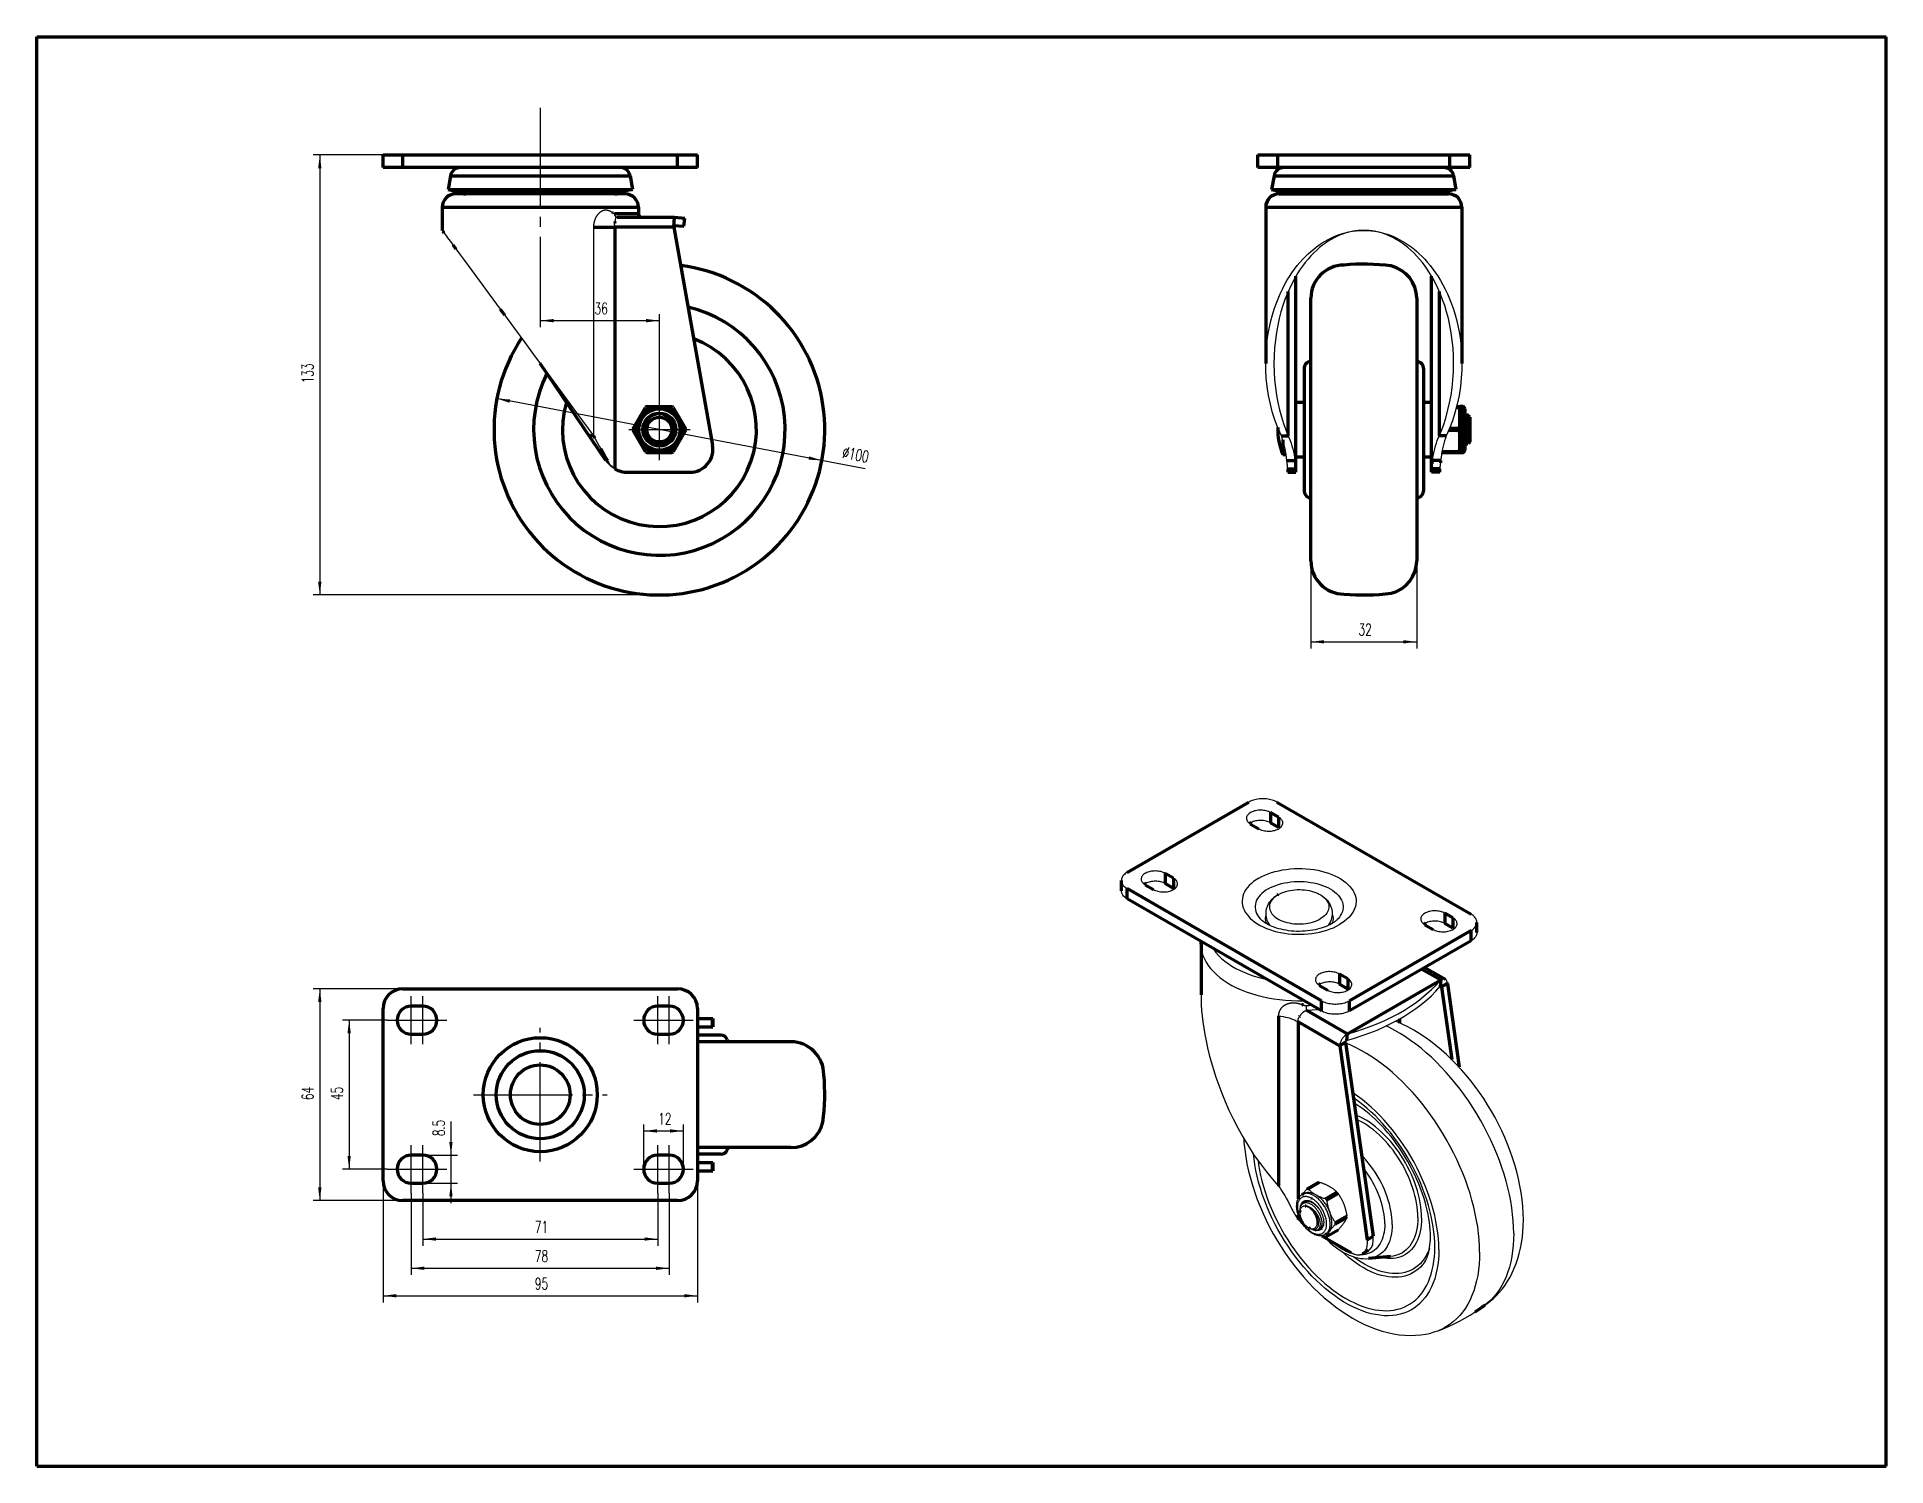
# Model space of a CAD drawing. Header units: millimetres. Extents: x 0 to 559, y 0 to 432.
import ezdxf

# ---------------------------------------------------------------- set-up
doc = ezdxf.new("R2010")
doc.units = ezdxf.units.MM
doc.linetypes.add('EB_DASHDOT', pattern=[39, 30, -3, 3, -3])
for name, color, linetype, lineweight in [('CAXA0', 7, 'Continuous', 70), ('CAXA1', 1, 'EB_DASHDOT', 25), ('CAXA3', 7, 'Continuous', 25), ('CAXA4', 3, 'Continuous', 25)]:
    doc.layers.add(name, color=color, linetype=linetype, lineweight=lineweight)
doc.styles.add('标准', font='txt', dxfattribs={"width": 0.667, "bigfont": 'gbcbig.shx'})
doc.dimstyles.new('标准', dxfattribs={"dimtxt": 3.5, "dimasz": 4, "dimexe": 2, "dimexo": 0, "dimtad": 1, "dimdec": 1, "dimdsep": 46, "dimtxsty": '标准', "dimcen": 0, "dimdle": 6, "dimazin": 2, "dimtfac": 1, "dimtdec": 3, "dimtmove": 0, "dimatfit": 3, "dimfxl": 0, "dimtolj": 1, "dimtzin": 0, "dimarcsym": 0})

msp = doc.modelspace()

# ---------------------------------------------------------------- blocks, each defined once
blk = doc.blocks.new('*CAXBLOCK01')
at = {"layer": 'CAXA4', "linetype": 'Continuous', "lineweight": 25}
for points in [[(138.99, 322.52), (143.01, 322.26), (142.83, 321.28)], [(237.21, 303.84), (233.38, 305.08), (233.19, 304.09)]]:
    blk.add_hatch(color=0, dxfattribs=at).paths.add_polyline_path(points, flags=0)
at = {"layer": 'CAXA4', "color": 0, "linetype": 'Continuous', "lineweight": 25}
blk.add_line((250.3, 301.35), (138.99, 322.52), dxfattribs=at)
at = {"layer": 'CAXA4', "color": 0, "linetype": 'Continuous', "lineweight": 25, "insert": (243.8, 308.1), "char_height": 3.5, "attachment_point": 1, "rotation": 349.2323, "style": '标准'}
blk.add_mtext('{%%C}100', dxfattribs=at)
blk = doc.blocks.new('*CAXBLOCK12')
at = {"layer": 'CAXA4', "linetype": 'Continuous', "lineweight": 25}
for points in [[(94.34, 134.7), (93.84, 130.7), (94.84, 130.7)], [(94.34, 89.7), (93.84, 93.7), (94.84, 93.7)]]:
    blk.add_hatch(color=0, dxfattribs=at).paths.add_polyline_path(points, flags=0)
at = {"layer": 'CAXA4', "color": 0, "linetype": 'Continuous', "lineweight": 25}
for p, q in [((105.85, 134.7), (92.34, 134.7)), ((94.34, 134.7), (94.34, 89.7)), ((105.85, 89.7), (92.34, 89.7))]:
    blk.add_line(p, q, dxfattribs=at)
at = {"layer": 'CAXA4', "color": 0, "linetype": 'Continuous', "lineweight": 25, "insert": (88.92, 110.58), "char_height": 3.5, "attachment_point": 1, "rotation": 90, "style": '标准'}
blk.add_mtext('45', dxfattribs=at)
blk = doc.blocks.new('*CAXBLOCK23')
at = {"layer": 'CAXA4', "linetype": 'Continuous', "lineweight": 25}
for points in [[(85.47, 144.2), (84.97, 140.2), (85.97, 140.2)], [(85.47, 80.2), (84.97, 84.2), (85.97, 84.2)]]:
    blk.add_hatch(color=0, dxfattribs=at).paths.add_polyline_path(points, flags=0)
at = {"layer": 'CAXA4', "color": 0, "linetype": 'Continuous', "lineweight": 25}
for p, q in [((110.6, 144.2), (83.47, 144.2)), ((85.47, 144.2), (85.47, 80.2)), ((110.6, 80.2), (83.47, 80.2))]:
    blk.add_line(p, q, dxfattribs=at)
at = {"layer": 'CAXA4', "color": 0, "linetype": 'Continuous', "lineweight": 25, "insert": (80.05, 110.58), "char_height": 3.5, "attachment_point": 1, "rotation": 90, "style": '标准'}
blk.add_mtext('64', dxfattribs=at)
blk = doc.blocks.new('*CAXBLOCK34')
at = {"layer": 'CAXA4', "linetype": 'Continuous', "lineweight": 25}
for points in [[(85.47, 396.16), (84.97, 392.16), (85.97, 392.16)], [(85.47, 263.19), (84.97, 267.19), (85.97, 267.19)]]:
    blk.add_hatch(color=0, dxfattribs=at).paths.add_polyline_path(points, flags=0)
at = {"layer": 'CAXA4', "color": 0, "linetype": 'Continuous', "lineweight": 25}
for p, q in [((104.6, 396.16), (83.47, 396.16)), ((85.47, 396.16), (85.47, 263.19)), ((188.1, 263.19), (83.47, 263.19))]:
    blk.add_line(p, q, dxfattribs=at)
at = {"layer": 'CAXA4', "color": 0, "linetype": 'Continuous', "lineweight": 25, "insert": (80.05, 327.16), "char_height": 3.5, "attachment_point": 1, "rotation": 90, "style": '标准'}
blk.add_mtext('133', dxfattribs=at)
blk = doc.blocks.new('*CAXBLOCK45')
at = {"layer": 'CAXA4', "linetype": 'Continuous', "lineweight": 25}
for points in [[(116.6, 68.58), (120.6, 68.08), (120.6, 69.08)], [(187.6, 68.58), (183.6, 68.08), (183.6, 69.08)]]:
    blk.add_hatch(color=0, dxfattribs=at).paths.add_polyline_path(points, flags=0)
at = {"layer": 'CAXA4', "color": 0, "linetype": 'Continuous', "lineweight": 25}
for p, q in [((116.6, 82.45), (116.6, 66.58)), ((187.6, 82.45), (187.6, 66.58)), ((116.6, 68.58), (187.6, 68.58))]:
    blk.add_line(p, q, dxfattribs=at)
at = {"layer": 'CAXA4', "color": 0, "linetype": 'Continuous', "lineweight": 25, "insert": (150.48, 74), "char_height": 3.5, "attachment_point": 1, "style": '标准'}
blk.add_mtext('71', dxfattribs=at)
blk = doc.blocks.new('*CAXBLOCK56')
at = {"layer": 'CAXA4', "linetype": 'Continuous', "lineweight": 25}
for points in [[(113.1, 59.75), (117.1, 59.25), (117.1, 60.25)], [(191.1, 59.75), (187.1, 59.25), (187.1, 60.25)]]:
    blk.add_hatch(color=0, dxfattribs=at).paths.add_polyline_path(points, flags=0)
at = {"layer": 'CAXA4', "color": 0, "linetype": 'Continuous', "lineweight": 25}
for p, q in [((113.1, 82.45), (113.1, 57.75)), ((191.1, 82.45), (191.1, 57.75)), ((113.1, 59.75), (191.1, 59.75))]:
    blk.add_line(p, q, dxfattribs=at)
at = {"layer": 'CAXA4', "color": 0, "linetype": 'Continuous', "lineweight": 25, "insert": (150.48, 65.17), "char_height": 3.5, "attachment_point": 1, "style": '标准'}
blk.add_mtext('78', dxfattribs=at)
blk = doc.blocks.new('*CAXBLOCK67')
at = {"layer": 'CAXA4', "linetype": 'Continuous', "lineweight": 25}
for points in [[(104.6, 51.44), (108.6, 50.94), (108.6, 51.94)], [(199.6, 51.44), (195.6, 50.94), (195.6, 51.94)]]:
    blk.add_hatch(color=0, dxfattribs=at).paths.add_polyline_path(points, flags=0)
at = {"layer": 'CAXA4', "color": 0, "linetype": 'Continuous', "lineweight": 25}
for p, q in [((104.6, 86.2), (104.6, 49.44)), ((199.6, 86.2), (199.6, 49.44)), ((104.6, 51.44), (199.6, 51.44))]:
    blk.add_line(p, q, dxfattribs=at)
at = {"layer": 'CAXA4', "color": 0, "linetype": 'Continuous', "lineweight": 25, "insert": (150.48, 56.86), "char_height": 3.5, "attachment_point": 1, "style": '标准'}
blk.add_mtext('95', dxfattribs=at)
blk = doc.blocks.new('*CAXBLOCK78')
at = {"layer": 'CAXA4', "linetype": 'Continuous', "lineweight": 25}
for points in [[(125.1, 93.95), (124.6, 97.95), (125.6, 97.95)], [(125.1, 85.45), (124.6, 81.45), (125.6, 81.45)]]:
    blk.add_hatch(color=0, dxfattribs=at).paths.add_polyline_path(points, flags=0)
at = {"layer": 'CAXA4', "color": 0, "linetype": 'Continuous', "lineweight": 25}
for p, q in [((125.1, 104.11), (125.1, 79.45)), ((116.6, 93.95), (127.1, 93.95)), ((116.6, 85.45), (127.1, 85.45))]:
    blk.add_line(p, q, dxfattribs=at)
at = {"layer": 'CAXA4', "color": 0, "linetype": 'Continuous', "lineweight": 25, "insert": (119.68, 99.63), "char_height": 3.5, "attachment_point": 1, "rotation": 90, "style": '标准'}
blk.add_mtext('8.5', dxfattribs=at)
blk = doc.blocks.new('*CAXBLOCK89')
at = {"layer": 'CAXA4', "linetype": 'Continuous', "lineweight": 25}
for points in [[(183.35, 101.24), (187.35, 100.74), (187.35, 101.74)], [(195.35, 101.24), (191.35, 100.74), (191.35, 101.74)]]:
    blk.add_hatch(color=0, dxfattribs=at).paths.add_polyline_path(points, flags=0)
at = {"layer": 'CAXA4', "color": 0, "linetype": 'Continuous', "lineweight": 25}
for p, q in [((183.35, 89.7), (183.35, 103.24)), ((183.35, 101.24), (195.35, 101.24)), ((195.35, 89.7), (195.35, 103.24))]:
    blk.add_line(p, q, dxfattribs=at)
at = {"layer": 'CAXA4', "color": 0, "linetype": 'Continuous', "lineweight": 25, "insert": (187.73, 106.66), "char_height": 3.5, "attachment_point": 1, "style": '标准'}
blk.add_mtext('12', dxfattribs=at)
blk = doc.blocks.new('*CAXBLOCK910')
at = {"layer": 'CAXA4', "linetype": 'Continuous', "lineweight": 25}
for points in [[(384.97, 249.04), (388.97, 248.54), (388.97, 249.54)], [(416.97, 249.04), (412.97, 248.54), (412.97, 249.54)]]:
    blk.add_hatch(color=0, dxfattribs=at).paths.add_polyline_path(points, flags=0)
at = {"layer": 'CAXA4', "color": 0, "linetype": 'Continuous', "lineweight": 25}
for p, q in [((384.97, 273.48), (384.97, 247.04)), ((416.97, 273.48), (416.97, 247.04)), ((384.97, 249.04), (416.97, 249.04))]:
    blk.add_line(p, q, dxfattribs=at)
at = {"layer": 'CAXA4', "color": 0, "linetype": 'Continuous', "lineweight": 25, "insert": (399.36, 254.46), "char_height": 3.5, "attachment_point": 1, "style": '标准'}
blk.add_mtext('32', dxfattribs=at)
blk = doc.blocks.new('*CAXBLOCK1011')
at = {"layer": 'CAXA4', "linetype": 'Continuous', "lineweight": 25}
for points in [[(152.1, 346.09), (156.1, 345.59), (156.1, 346.59)], [(188.1, 346.09), (184.1, 345.59), (184.1, 346.59)]]:
    blk.add_hatch(color=0, dxfattribs=at).paths.add_polyline_path(points, flags=0)
at = {"layer": 'CAXA4', "color": 0, "linetype": 'Continuous', "lineweight": 25}
for p, q in [((152.1, 348.97), (152.1, 344.09)), ((188.1, 322.43), (188.1, 348.09)), ((152.1, 346.09), (188.1, 346.09))]:
    blk.add_line(p, q, dxfattribs=at)
at = {"layer": 'CAXA4', "color": 0, "linetype": 'Continuous', "lineweight": 25, "insert": (168.48, 351.51), "char_height": 3.5, "attachment_point": 1, "style": '标准'}
blk.add_mtext('36', dxfattribs=at)

# ---------------------------------------------------------------- dimensions: what is measured, and where the dimension line sits
at = {"layer": 'CAXA4'}
for base, p1, p2, angle, text, picture, middle in [((85.465313, 329.673194), (104.600781, 396.160744), (188.100781, 263.185643), 90, '133', '*CAXBLOCK34', (82.442813, 329.673189)), ((170.100781, 346.085425), (152.100781, 348.967048), (188.100781, 322.42712), 0, '36', '*CAXBLOCK1011', (170.100786, 349.107925)), ((400.974706, 249.036301), (384.974712, 273.481017), (416.9747, 273.480552), 180, '32', '*CAXBLOCK910', (400.974711, 252.058801)), ((85.465313, 112.202516), (110.600781, 144.202516), (110.600781, 80.202516), 90, '64', '*CAXBLOCK23', (82.442813, 112.202511)), ((94.34443, 112.202516), (105.850781, 134.702516), (105.850781, 89.702516), 90, '45', '*CAXBLOCK12', (91.32193, 112.202511)), ((125.099668, 101.782533), (116.600781, 93.952516), (116.600781, 85.452516), 270, '8.5', '*CAXBLOCK78', (122.077168, 101.782533)), ((152.100781, 51.437204), (104.600781, 86.202516), (199.600781, 86.202516), 180, '95', '*CAXBLOCK67', (152.100786, 54.459704)), ((152.100781, 59.751217), (113.100781, 82.452516), (191.100781, 82.452516), 180, '78', '*CAXBLOCK56', (152.100786, 62.773717)), ((152.100781, 68.584856), (116.600781, 82.452516), (187.600781, 82.452516), 180, '71', '*CAXBLOCK45', (152.100786, 71.607356))]:
    dim = msp.add_linear_dim(base=base, p1=p1, p2=p2, angle=angle, text=text, dimstyle='标准', dxfattribs=at)
    dim.commit()
    dim.dimension.update_dxf_attribs({"geometry": picture, "text_midpoint": middle})
dim = msp.add_diameter_dim_2p(p1=(138.989511, 322.516865), p2=(237.212051, 303.837375), text='{%%C}100', dimstyle='标准', dxfattribs=at)
dim.commit()
dim.dimension.update_dxf_attribs({"geometry": '*CAXBLOCK01', "text_midpoint": (247.019914, 305.048834)})
dim = msp.add_linear_dim(base=(189.350781, 101.242084), p1=(183.350781, 89.702516), p2=(195.350781, 89.702516), text='12', dimstyle='标准', dxfattribs=at)
dim.commit()
dim.dimension.update_dxf_attribs({"geometry": '*CAXBLOCK89', "text_midpoint": (189.350786, 104.264584)})

# ---------------------------------------------------------------- linework, layer by layer
at = {"layer": 'CAXA0', "color": 7, "linetype": 'Continuous', "lineweight": 70}
for p, q in [((0, 0), (0, 431.8)), ((0, 431.8), (558.8, 431.8)), ((558.8, 0), (558.8, 431.8)), ((104.600781, 392.360744), (104.600781, 396.160744)), ((104.600781, 396.160744), (199.600781, 396.160744)), ((199.600781, 392.360744), (104.600781, 392.360744)), ((110.600781, 392.360744), (110.600781, 396.160744)), ((193.600781, 392.360744), (193.600781, 396.160744)), ((199.600781, 392.360744), (199.600781, 396.160744)), ((368.974719, 392.360744), (368.974719, 396.160744)), ((368.974719, 396.160744), (432.974719, 396.160744)), ((432.974719, 392.360744), (368.974719, 392.360744)), ((374.974719, 392.360744), (374.974719, 396.160744)), ((426.974719, 392.360744), (426.974719, 396.160744)), ((432.974719, 392.360744), (432.974719, 396.160744)), ((124.971765, 389.881698), (124.235837, 385.70804)), ((124.235837, 385.70804), (126.205452, 385.360744)), ((124.235837, 385.70804), (179.965726, 385.70804)), ((124.971765, 389.881698), (179.229798, 389.881698)), ((179.965726, 385.70804), (177.996111, 385.360744)), ((179.229798, 389.881698), (179.965726, 385.70804)), ((373.845703, 389.881698), (373.109774, 385.70804)), ((373.109774, 385.70804), (375.07939, 385.360744)), ((373.109774, 385.70804), (428.839664, 385.70804)), ((373.845703, 389.881698), (428.103735, 389.881698)), ((428.839664, 385.70804), (426.870048, 385.360744)), ((428.103735, 389.881698), (428.839664, 385.70804)), ((122.448979, 380.360744), (122.448979, 373.37043)), ((122.448979, 380.360744), (122.448979, 373.37043)), ((122.448979, 380.360744), (181.752584, 380.360744)), ((126.205452, 385.360744), (177.996111, 385.360744)), ((177.752584, 384.360744), (126.448979, 384.360744)), ((181.752584, 380.360744), (181.752584, 378.360744)), ((181.752584, 380.360744), (181.752584, 378.360744)), ((371.322916, 380.360744), (371.322916, 333.137857)), ((371.322916, 380.360744), (430.626521, 380.360744)), ((375.080095, 385.360744), (426.869342, 385.360744)), ((375.323616, 384.360744), (426.625822, 384.360744)), ((430.626521, 380.360744), (430.626521, 333.137847)), ((174.011941, 378.623317), (173.794353, 378.77492)), ((181.752584, 378.360744), (174.570834, 378.360744)), ((174.638006, 375.545214), (174.65412, 375.617073)), ((174.65412, 375.617073), (174.670962, 375.689391)), ((174.670962, 375.689391), (174.705767, 375.835639)), ((174.705767, 375.835639), (174.732007, 375.947072)), ((174.732007, 375.947072), (174.749225, 376.022396)), ((175.302956, 377.360651), (192.700781, 377.360744)), ((192.610815, 377.360744), (192.350032, 374.379971)), ((192.393033, 374.878119), (195.534654, 374.603262)), ((192.700781, 377.360744), (195.752564, 377.093747)), ((195.535025, 374.60323), (195.752915, 377.093717)), ((122.643325, 373.106579), (122.982826, 372.64428)), ((125.665037, 369.008779), (126.594616, 367.745119)), ((168.175677, 374.360744), (174.681141, 374.360744)), ((192.350032, 374.370357), (174.681141, 374.360744)), ((174.681141, 374.360744), (174.681141, 301.262444)), ((192.479543, 374.36864), (192.350032, 374.370357)), ((192.479543, 374.36864), (204.184367, 308.501864)), ((380.474719, 300.27712), (380.474719, 359.503285)), ((421.474719, 300.27712), (421.474719, 359.503061)), ((378.159065, 311.32364), (378.159065, 354.926789)), ((384.974712, 273.481017), (384.974712, 352.873222)), ((416.9747, 352.873687), (416.9747, 273.480552)), ((423.790372, 354.926611), (423.790372, 311.32364)), ((140.022241, 349.524791), (141.277809, 347.820421)), ((171.896184, 303.802087), (152.099486, 333.134874)), ((382.974717, 331.776684), (382.974717, 294.577555)), ((384.290675, 333.656069), (384.974712, 333.905039)), ((416.974726, 333.904585), (417.658368, 333.655922)), ((418.974721, 331.776393), (418.974721, 294.577846)), ((180.184116, 313.465053), (183.893091, 319.889187)), ((184.391806, 320.17712), (191.809757, 320.17712)), ((192.308471, 319.889187), (196.017447, 313.465053)), ((380.474717, 321.42712), (382.974717, 321.42712)), ((418.974721, 321.42712), (421.474721, 321.42712)), ((429.44246, 319.889187), (428.956357, 319.889187)), ((429.032574, 320.17712), (430.724719, 320.17712)), ((429.44246, 319.889187), (429.44246, 320.17712)), ((430.724719, 320.17712), (429.974719, 320.17712)), ((429.974719, 306.17712), (429.974719, 320.17712)), ((430.724719, 320.17712), (430.724719, 306.17712)), ((431.474719, 319.42712), (431.474719, 306.92712)), ((429.44246, 313.465053), (426.834837, 313.465053)), ((429.44246, 313.465053), (429.44246, 312.889187)), ((431.889439, 316.962356), (431.474719, 317.80431)), ((431.531392, 316.587201), (431.511784, 316.967702)), ((431.551, 316.155008), (431.531392, 316.587201)), ((431.570608, 315.677672), (431.551, 316.155008)), ((431.60002, 314.893018), (431.570608, 315.677672)), ((431.658843, 313.17712), (431.60002, 314.893018)), ((431.706703, 311.770164), (431.658843, 313.17712)), ((432.13649, 317.742992), (431.873198, 316.995308)), ((432.00894, 315.724243), (431.986849, 316.089723)), ((432.031032, 315.309766), (432.00894, 315.724243)), ((432.053123, 314.854267), (432.031032, 315.309766)), ((432.097306, 313.855866), (432.053123, 314.854267)), ((432.16358, 312.285961), (432.097306, 313.855866)), ((432.827796, 317.074043), (432.148132, 317.753707)), ((432.220219, 316.865329), (432.235106, 316.499238)), ((432.235106, 316.499238), (432.25007, 316.080452)), ((432.25007, 316.080452), (432.265146, 315.614251)), ((432.265146, 315.614251), (432.288054, 314.838604)), ((432.288054, 314.838604), (432.348567, 312.61208)), ((432.889439, 316.962356), (432.869218, 317.003382)), ((432.874964, 317.000313), (432.880934, 317.012308)), ((432.880934, 317.012308), (432.888804, 317.013034)), ((432.888804, 317.013034), (432.895699, 316.999622)), ((432.974719, 316.92712), (432.888819, 317.013019)), ((432.905369, 316.879582), (432.925736, 316.791337)), ((432.910617, 316.926206), (432.918153, 316.866442)), ((432.918153, 316.866442), (432.925736, 316.791337)), ((432.974719, 316.926954), (432.974719, 309.427286)), ((168.175677, 311.32364), (166.820372, 311.32364)), ((168.175677, 311.32364), (168.592027, 310.576502)), ((170.3848, 307.367665), (171.860852, 304.727156)), ((183.893091, 306.465053), (180.184116, 312.889187)), ((196.017447, 312.889187), (192.308471, 306.465053)), ((376.058316, 311.32364), (378.159065, 311.32364)), ((376.474719, 310.067607), (376.474719, 305.67712)), ((425.891122, 311.32364), (423.790372, 311.32364)), ((429.44246, 312.889187), (426.581054, 312.889187)), ((431.499306, 311.98247), (431.474719, 312.704319)), ((431.474719, 309.070819), (431.693657, 308.448726)), ((431.529653, 311.132828), (431.499306, 311.98247)), ((431.549883, 310.605779), (431.529653, 311.132828)), ((431.570114, 310.120219), (431.549883, 310.605779)), ((431.590345, 309.68398), (431.570114, 310.120219)), ((431.610577, 309.304103), (431.590345, 309.68398)), ((431.735419, 310.978864), (431.706703, 311.770164)), ((431.708843, 308.42712), (431.908843, 308.42712)), ((431.754563, 310.48948), (431.735419, 310.978864)), ((431.773707, 310.038936), (431.754563, 310.48948)), ((431.792851, 309.633742), (431.773707, 310.038936)), ((431.811995, 309.279754), (431.792851, 309.633742)), ((431.919685, 308.438136), (432.373198, 309.358932)), ((432.196718, 311.541846), (432.16358, 312.285961)), ((432.218809, 311.083137), (432.196718, 311.541846)), ((432.240901, 310.664707), (432.218809, 311.083137)), ((432.262992, 310.294606), (432.240901, 310.664707)), ((432.348567, 312.61208), (432.387534, 311.251525)), ((432.356941, 309.405046), (432.505822, 308.982505)), ((432.387534, 311.251525), (432.410833, 310.540139)), ((432.410833, 310.540139), (432.426123, 310.131554)), ((432.974719, 309.42712), (432.518476, 308.970877)), ((171.860852, 304.727156), (172.37635, 303.802085)), ((172.37635, 303.802085), (171.896186, 303.802085)), ((191.809757, 306.17712), (184.391806, 306.17712)), ((376.474719, 305.67712), (377.496714, 305.67712)), ((377.751303, 303.802085), (380.204758, 303.802085)), ((380.204758, 303.802088), (380.297169, 303.112158)), ((380.474717, 304.92712), (382.974717, 304.92712)), ((418.974721, 304.92712), (421.474721, 304.92712)), ((421.610025, 302.791009), (421.74468, 303.802087)), ((424.198134, 303.802085), (421.744679, 303.802085)), ((424.198134, 303.802085), (424.119293, 303.091993)), ((430.724719, 306.17712), (424.53994, 306.17712)), ((429.44246, 306.465053), (424.590166, 306.465053)), ((429.44246, 306.465053), (429.44246, 306.17712)), ((430.724719, 306.17712), (429.974719, 306.17712)), ((178.52748, 300.27712), (197.292342, 300.27712)), ((377.974719, 301.262444), (380.474719, 301.262444)), ((377.974719, 301.262444), (377.974719, 300.27712)), ((377.974719, 300.27712), (380.474719, 300.27712)), ((423.974719, 301.262444), (421.474719, 301.262444)), ((423.974719, 300.27712), (421.474719, 300.27712)), ((423.974719, 300.27712), (423.974719, 301.262444)), ((384.290675, 292.69817), (384.974712, 292.449201)), ((416.974726, 292.449654), (417.658368, 292.698318)), ((329.462562, 179.384861), (366.231961, 200.613557)), ((372.772722, 197.449694), (372.772722, 194.346985)), ((375.247606, 196.020851), (372.772722, 197.449694)), ((374.717243, 200.613578), (433.40735, 166.729595)), ((375.247606, 196.020851), (375.247606, 192.918142)), ((366.622282, 194.261721), (366.478928, 194.161714)), ((366.909971, 194.427817), (366.622282, 194.261721)), ((366.762339, 193.979619), (369.237223, 192.550776)), ((375.247606, 192.918142), (372.772722, 194.346985)), ((340.953049, 179.078707), (340.953049, 175.975998)), ((343.427933, 177.649865), (340.953049, 179.078707)), ((327.70522, 173.832708), (327.70522, 176.935417)), ((329.462597, 171.383243), (329.462597, 174.485952)), ((388.152704, 140.601969), (329.462597, 174.485952)), ((334.80261, 175.890734), (334.659255, 175.790727)), ((335.090299, 176.056831), (334.80261, 175.890734)), ((334.942667, 175.608632), (337.417551, 174.179789)), ((343.427933, 174.547155), (340.953049, 175.975998)), ((343.427933, 177.649865), (343.427933, 174.547155)), ((388.152704, 137.49926), (329.462597, 171.383243)), ((375.070986, 172.648935), (374.782272, 172.473582)), ((419.301957, 163.847785), (419.158602, 163.747778)), ((419.589646, 164.013881), (419.301957, 163.847785)), ((419.442014, 163.565683), (421.916898, 162.13684)), ((425.452396, 167.035758), (425.452396, 163.933049)), ((427.927281, 165.606915), (425.452396, 167.035758)), ((427.927281, 162.504206), (425.452396, 163.933049)), ((427.927281, 165.606915), (427.927281, 162.504206)), ((435.164727, 161.177421), (435.164727, 164.28013)), ((351.783171, 157.707035), (351.814004, 158.478944)), ((351.783171, 157.707035), (351.783171, 142.342885)), ((433.407385, 161.830686), (396.637986, 140.60199)), ((433.407385, 158.727977), (396.637986, 137.499281)), ((433.407385, 158.727977), (433.407385, 161.830686)), ((387.482284, 145.476798), (387.33893, 145.376791)), ((387.769973, 145.642894), (387.482284, 145.476798)), ((393.632724, 148.664771), (393.632724, 145.562062)), ((396.107608, 147.235928), (393.632724, 148.664771)), ((396.107608, 144.133219), (393.632724, 145.562062)), ((396.107608, 147.235928), (396.107608, 144.133219)), ((424.088214, 146.733816), (396.199043, 130.632091)), ((418.557933, 150.154693), (424.222089, 146.884564)), ((419.436593, 150.661984), (425.667566, 147.064612)), ((424.222089, 146.884564), (424.067429, 144.932599)), ((426.158998, 145.781951), (424.391239, 144.761341)), ((426.250577, 145.719828), (424.482817, 144.699217)), ((426.158955, 145.781926), (426.167399, 145.966357)), ((426.250577, 145.719828), (426.158998, 145.774102)), ((426.250577, 145.719828), (429.817725, 120.481454)), ((110.600781, 144.202516), (193.600781, 144.202516)), ((387.622341, 145.194696), (390.097225, 143.765853)), ((388.152704, 137.49926), (388.152704, 140.601969)), ((396.637986, 137.499281), (396.637986, 140.60199)), ((424.06606, 144.941025), (424.391239, 144.753491)), ((424.113856, 144.955892), (424.067429, 144.932599)), ((424.15762, 144.971954), (424.113856, 144.955892)), ((424.308309, 144.962619), (424.274131, 144.976589)), ((424.482817, 144.699217), (424.391239, 144.753491)), ((424.482817, 144.699217), (427.575721, 122.816231)), ((104.600781, 86.202516), (104.600781, 138.202516)), ((116.600781, 138.952516), (113.100781, 138.952516)), ((191.100781, 138.952516), (187.600781, 138.952516)), ((199.600781, 138.202516), (199.600781, 86.202516)), ((199.600781, 135.202516), (204.29227, 135.202516)), ((204.184367, 132.702516), (204.184367, 135.202516)), ((204.292342, 135.202516), (204.292342, 132.702516)), ((375.183204, 136.073618), (375.183204, 84.60367)), ((381.12751, 134.351148), (381.116162, 134.442992)), ((381.138377, 134.200182), (381.138377, 80.735044)), ((393.632222, 126.994871), (381.138377, 134.200182)), ((381.590634, 135.81105), (381.642328, 135.890744)), ((381.642328, 135.890744), (381.696961, 135.97356)), ((382.409185, 139.329681), (382.2566, 139.384372)), ((382.74226, 139.208632), (382.409185, 139.329681)), ((395.937936, 130.554798), (383.71707, 137.610359)), ((411.897394, 133.822524), (411.897394, 135.142628)), ((113.100781, 130.452516), (116.600781, 130.452516)), ((187.600781, 130.452516), (191.100781, 130.452516)), ((199.600781, 132.702516), (204.29227, 132.702516)), ((206.700346, 130.202518), (199.600781, 130.202518)), ((208.579731, 128.88656), (208.82871, 128.202497)), ((395.937936, 130.554798), (395.783276, 128.602833)), ((395.937936, 130.554798), (396.199043, 130.632091)), ((227.797357, 128.202497), (199.600781, 128.202497)), ((395.399981, 128.02333), (393.632222, 127.00272)), ((393.7238, 126.940597), (393.632222, 126.994871)), ((395.49156, 127.961207), (393.7238, 126.940597)), ((393.7238, 126.940597), (402.000395, 68.381828)), ((395.49156, 127.961207), (395.399981, 128.015481)), ((395.43991, 128.179513), (395.464181, 128.235607)), ((395.49156, 127.961207), (403.768155, 69.402439)), ((227.797349, 96.202509), (199.600781, 96.202509)), ((208.828247, 96.202509), (208.579583, 95.518866)), ((116.600781, 93.952516), (113.100781, 93.952516)), ((191.100781, 93.952516), (187.600781, 93.952516)), ((206.700055, 94.202514), (199.600781, 94.202514)), ((199.600781, 91.702516), (204.29227, 91.702516)), ((204.184367, 89.202516), (204.184367, 91.702516)), ((204.292342, 91.702516), (204.292342, 89.202516)), ((113.100781, 85.452516), (116.600781, 85.452516)), ((187.600781, 85.452516), (191.100781, 85.452516)), ((199.600781, 89.202516), (204.29227, 89.202516)), ((383.785976, 83.731157), (387.275874, 85.746039)), ((384.138622, 83.76266), (387.62852, 85.777541)), ((193.600781, 80.202516), (110.600781, 80.202516)), ((382.3546, 82.0717), (382.884928, 82.377883)), ((383.058967, 79.879665), (383.094343, 79.918703)), ((383.444253, 78.476051), (383.270644, 78.50322)), ((383.621893, 78.432206), (383.444253, 78.476051)), ((383.571508, 80.255131), (383.585851, 80.260996)), ((385.324256, 80.80647), (385.113439, 80.922327)), ((389.383927, 80.73435), (392.873825, 82.749232)), ((389.736573, 80.295656), (393.226471, 82.310538)), ((381.138377, 75.928496), (381.138377, 74.515244)), ((381.611939, 76.621867), (381.611935, 77.145572)), ((381.66987, 77.224942), (381.637964, 77.034271)), ((392.359226, 73.536181), (395.849124, 75.551062)), ((392.359226, 73.065984), (395.849124, 75.080866)), ((384.263533, 72.029119), (384.586138, 71.842858)), ((384.540739, 71.885847), (384.723694, 71.810005)), ((387.449104, 71.445565), (387.45969, 71.445281)), ((388.137661, 71.763896), (388.00159, 71.708256)), ((388.267132, 71.830968), (388.137661, 71.763896)), ((388.283186, 69.58576), (397.126977, 64.47991)), ((389.354569, 69.947326), (389.884897, 70.253509)), ((389.736573, 69.334819), (393.226471, 71.3497)), ((402.000395, 68.381828), (403.768155, 69.402439)), ((402.394721, 65.153851), (400.626962, 64.13324)), ((409.064986, 63.301336), (402.355094, 62.684721)), ((434.6528, 46.563648), (436.172307, 47.594134)), ((436.172307, 47.594134), (437.658043, 48.672424)), ((436.977577, 48.178568), (437.097214, 48.252333)), ((0, 0), (558.8, 0))]:
    msp.add_line(p, q, dxfattribs=at)
for centre, radius in [((188.100781, 313.17712), 7), ((188.100781, 313.17712), 6.25), ((188.100781, 313.17712), 5), ((188.100781, 313.17712), 4.825), ((188.100781, 313.17712), 3.75), ((152.100781, 112.202516), 17.220532), ((152.100781, 112.202516), 13.295502), ((152.100781, 112.202516), 8.999999)]:
    msp.add_circle(centre, radius, dxfattribs=at)
for centre, radius, start, end in [((127.926187, 389.360744), 3, 90, 169.99981776), ((176.275376, 389.360744), 3, 10.00018224, 83.90559354), ((376.800124, 389.360744), 3, 90, 169.99981445), ((425.149313, 389.360744), 3, 10.00018224, 90), ((126.448979, 380.360744), 4, 90, 180), ((129.604386, 387.360744), 3, 221.81031461, 270), ((174.597177, 387.360744), 3, 270, 318.18968539), ((177.752584, 380.360744), 4, 0, 90), ((375.322916, 380.360744), 4, 90, 180), ((378.478323, 387.360744), 3, 221.81031461, 270), ((423.471114, 387.360744), 3, 270, 318.18968539), ((426.626521, 380.360744), 4, 0, 90), ((182.752584, 378.360744), 1, 180, 270), ((188.100781, 313.17712), 49.991477, 146.44269902, 82.59056684), ((394.974737, 352.873695), 10, 90.06908154, 180.00004584), ((400.974732, 301.739737), 61.428859, 82.23177176, 95.61653771), ((406.9747, 352.873695), 10, 0, 76.68451655), ((188.100781, 313.17712), 38, 153.45896946, 76.79432568), ((188.100781, 313.17712), 29.313462, 163.60034568, 69.25556634), ((384.974717, 331.776684), 2, 110.00004849, 180), ((416.974721, 331.776393), 2, 0, 70.01199592), ((188.100781, 313.17712), 7.9219, 117.91703944, 122.08295692), ((188.100781, 313.17712), 7.9219, 57.91704308, 62.08295417), ((430.724719, 319.42712), 0.75, 0, 90), ((188.100781, 313.17712), 7.921899, 177.91704245, 182.08295755), ((188.100781, 313.17712), 4.750001, 7.05881811, 5.71526447), ((188.100781, 313.17712), 7.9219, 357.91704271, 2.08295729), ((394.474719, 313.17712), 19.5, 178.20564361, 202.61986495), ((197.292342, 307.27712), 7, 270, 10.07652921), ((188.100781, 313.17712), 7.9219, 237.91704308, 242.08296056), ((188.100781, 313.17712), 7.9219, 297.91704583, 302.08295692), ((430.724719, 306.92712), 0.75, 270, 360), ((178.52748, 308.27712), 8, 241.26283469, 270), ((384.974717, 294.577555), 2, 180, 249.99995151), ((416.974721, 294.577846), 2, 289.98801387, 0), ((394.974737, 273.480544), 10, 180, 269.9309643), ((406.9747, 273.480544), 10, 283.31552929, 0.00004584), ((400.974732, 324.614503), 61.42886, 264.38346238, 277.76822811), ((110.600781, 138.202516), 6, 90, 180), ((193.600781, 138.202516), 6, 0, 90), ((113.100781, 134.702516), 4.25, 90, 270), ((116.600781, 134.702516), 4.25, 270, 90), ((187.600781, 134.702516), 4.25, 90, 270), ((191.100781, 134.702516), 4.25, 270, 90), ((206.700346, 128.202518), 2, 20.00004849, 90), ((227.797357, 118.202497), 10, 0.06908727, 90), ((176.663398, 112.202503), 61.42886, 352.23177096, 5.61653762), ((227.797357, 106.202534), 10, 270, 346.68447071), ((206.700055, 96.202514), 2, 270, 340.01195921), ((113.100781, 89.702516), 4.25, 90, 270), ((116.600781, 89.702516), 4.25, 270, 90), ((187.600781, 89.702516), 4.25, 90, 270), ((191.100781, 89.702516), 4.25, 270, 90), ((110.600781, 86.202516), 6, 180, 270), ((193.600781, 86.202516), 6, 270, 360)]:
    msp.add_arc(centre, radius, start, end, dxfattribs=at)
at = {"layer": 'CAXA1', "linetype": 'EB_DASHDOT', "lineweight": 25}
for p, q in [((152.100781, 410.417538), (152.100781, 348.967048)), ((188.100781, 303.92712), (188.100781, 322.42712)), ((178.850781, 313.17712), (197.350781, 313.17712)), ((113.100781, 127.452516), (113.100781, 141.952516)), ((116.600781, 127.452516), (116.600781, 141.952516)), ((187.600781, 127.452516), (187.600781, 141.952516)), ((191.100781, 127.452516), (191.100781, 141.952516)), ((105.850781, 134.702516), (120.350781, 134.702516)), ((109.350781, 134.702516), (123.850781, 134.702516)), ((180.350781, 134.702516), (194.850781, 134.702516)), ((183.850781, 134.702516), (198.350781, 134.702516)), ((152.100781, 91.981984), (152.100781, 132.423048)), ((131.880249, 112.202516), (172.321313, 112.202516)), ((113.100781, 82.452516), (113.100781, 96.952516)), ((116.600781, 82.452516), (116.600781, 96.952516)), ((187.600781, 82.452516), (187.600781, 96.952516)), ((191.100781, 82.452516), (191.100781, 96.952516)), ((105.850781, 89.702516), (120.350781, 89.702516)), ((109.350781, 89.702516), (123.850781, 89.702516)), ((180.350781, 89.702516), (194.850781, 89.702516)), ((183.850781, 89.702516), (198.350781, 89.702516))]:
    msp.add_line(p, q, dxfattribs=at)
at = {"layer": 'CAXA3', "color": 7, "linetype": 'Continuous', "lineweight": 25}
for points in [[(173.794353, 378.77492), (173.74524, 378.808556), (173.694008, 378.843194), (173.640614, 378.878806), (173.584622, 378.915134), (173.525924, 378.952281), (173.464583, 378.990143), (173.400411, 379.028145), (173.333327, 379.066354), (173.263359, 379.104702), (173.190479, 379.142411), (173.114635, 379.179512), (173.035821, 379.215973), (172.954072, 379.250917), (172.869041, 379.284424), (172.781014, 379.316415), (172.690982, 379.345771), (172.598601, 379.372392), (172.504175, 379.396379), (172.409713, 379.416916), (172.315559, 379.433723), (172.221383, 379.44708), (172.128216, 379.457018), (172.036567, 379.463456), (171.945967, 379.466474), (171.855982, 379.46634), (171.766549, 379.463108), (171.677755, 379.456724), (171.589387, 379.447297), (171.501362, 379.434837), (171.413781, 379.419335), (171.326701, 379.40087), (171.240149, 379.379452), (171.154116, 379.355072), (171.068607, 379.32778), (170.983637, 379.29759), (170.899208, 379.264488), (170.815305, 379.228483), (170.731937, 379.189589), (170.649112, 379.147791), (170.566814, 379.103055), (170.485043, 379.055388), (170.403814, 379.004783), (170.323143, 378.951173), (170.243015, 378.894557), (170.163459, 378.834937), (170.084549, 378.772256), (170.00628, 378.706513), (169.92867, 378.637709), (169.851828, 378.565801), (169.77587, 378.490936), (169.700694, 378.412967), (169.626082, 378.331403), (169.551863, 378.246082), (169.478217, 378.157167), (169.405458, 378.064659), (169.333382, 377.968159), (169.262206, 377.868066), (169.192878, 377.765578), (169.125492, 377.660574), (169.059979, 377.553175), (168.997053, 377.444932), (168.936895, 377.335948), (168.879354, 377.226119), (168.824644, 377.116687), (168.772865, 377.007728), (168.723944, 376.899166), (168.677833, 376.792012), (168.634591, 376.686325), (168.59418, 376.582047), (168.556414, 376.480007), (168.521367, 376.380413), (168.48898, 376.283058), (168.458859, 376.188152), (168.431028, 376.095869), (168.405475, 376.006035), (168.381746, 375.918335), (168.359816, 375.832819), (168.339717, 375.749438), (168.321082, 375.667736), (168.303863, 375.587604), (168.288112, 375.50915), (168.273612, 375.432251), (168.260329, 375.356693), (168.2483, 375.28269), (168.237412, 375.210748), (168.227689, 375.140922), (168.219108, 375.073159), (168.211491, 375.007801), (168.204858, 374.945104), (168.199188, 374.884812), (168.194242, 374.826502), (168.189999, 374.770302), (168.186479, 374.716083), (168.183496, 374.663027), (168.181019, 374.611112), (168.179078, 374.560361), (168.177583, 374.510024), (168.176502, 374.45985), (168.175867, 374.41009), (168.175677, 311.32364)], [(174.570834, 378.360744), (174.545252, 378.361704), (174.519129, 378.364419), (174.492463, 378.368891), (174.465257, 378.375163), (174.437503, 378.38319), (174.409183, 378.392839), (174.380312, 378.404117), (174.350869, 378.417018), (174.320779, 378.431382), (174.290087, 378.447185), (174.258741, 378.464453), (174.226523, 378.483101), (174.193436, 378.503122), (174.159468, 378.524524), (174.124365, 378.54725), (174.088132, 378.571302), (174.050753, 378.596678), (174.011941, 378.623317)], [(175.328631, 377.360744), (175.229718, 377.369299), (175.132498, 377.394818), (175.038634, 377.436864), (174.949732, 377.494718), (174.867313, 377.56739), (174.792787, 377.653637), (174.72743, 377.751982), (174.672359, 377.860744), (174.628518, 377.97806), (174.596655, 378.101925), (174.577317, 378.230218), (174.570834, 378.360744)], [(174.628388, 374.666728), (174.618795, 374.705921), (174.613879, 374.726611), (174.609017, 374.748225), (174.604187, 374.770784), (174.599411, 374.79426), (174.594885, 374.818766), (174.5906, 374.844338), (174.586566, 374.870928), (174.583015, 374.898525), (174.57996, 374.927135), (174.577389, 374.956734), (174.575493, 374.987269), (174.574302, 375.018761), (174.573786, 375.051166), (174.57405, 375.084338), (174.575138, 375.118327), (174.577006, 375.153058), (174.579616, 375.188189), (174.583013, 375.223725), (174.587153, 375.25964), (174.591866, 375.295548), (174.597152, 375.331329), (174.603012, 375.367089), (174.609278, 375.402791), (174.615929, 375.438351), (174.622985, 375.473839), (174.630343, 375.509447), (174.638006, 375.545214)], [(174.681141, 374.360744), (174.681074, 374.370608), (174.680852, 374.380564), (174.680477, 374.390612), (174.679956, 374.400696), (174.679282, 374.410872), (174.678427, 374.4213), (174.677399, 374.431975), (174.676192, 374.442902), (174.674756, 374.454265), (174.673091, 374.466086), (174.671197, 374.478342), (174.669028, 374.491151), (174.666567, 374.50456), (174.663831, 374.518521), (174.660824, 374.533004), (174.657527, 374.548018), (174.653958, 374.563553), (174.650175, 374.579554), (174.646174, 374.59597), (174.628388, 374.666728)], [(174.749225, 376.022396), (174.757684, 376.060434), (174.774238, 376.137227)], [(174.774238, 376.137227), (174.782289, 376.176039), (174.790171, 376.215122), (174.797886, 376.254434), (174.805396, 376.294041), (174.812689, 376.333843), (174.819776, 376.373845), (174.826656, 376.414252), (174.833319, 376.454943), (174.839775, 376.495903), (174.846053, 376.537453), (174.852167, 376.579704), (174.858102, 376.622324), (174.86384, 376.664954), (174.86937, 376.707686)], [(174.86937, 376.707686), (174.894242, 376.908257), (174.898863, 376.943835), (174.903426, 376.97776), (174.908096, 377.009892), (174.912884, 377.040274), (174.917779, 377.068943), (174.922919, 377.095796), (174.928314, 377.120879), (174.933955, 377.144275), (174.939941, 377.165967), (174.946275, 377.185998), (174.952955, 377.204482), (174.960077, 377.221515), (174.967648, 377.237169), (174.975662, 377.251514), (174.984195, 377.26463), (174.993251, 377.276583), (175.002827, 377.28744), (175.012994, 377.297274), (175.023748, 377.306144), (175.035093, 377.314112), (175.047114, 377.321248), (175.059802, 377.327604), (175.073165, 377.333233), (175.087311, 377.338192), (175.102227, 377.342528), (175.117925, 377.346285), (175.134547, 377.349511), (175.152109, 377.352248), (175.170594, 377.35453), (175.190088, 377.35639), (175.21061, 377.357867), (175.232142, 377.358997), (175.254707, 377.359813), (175.278314, 377.360352), (175.302956, 377.360651)], [(122.448979, 373.37043), (122.47084, 373.338696), (122.643325, 373.106579)], [(122.982826, 372.64428), (123.473897, 371.980309), (123.770712, 371.575597), (124.098009, 371.132758), (124.452416, 370.653321), (124.83251, 370.135758), (125.238232, 369.585603), (125.665037, 369.008779)], [(371.322921, 333.160456), (371.324723, 333.579864), (371.391668, 335.869907), (371.546556, 338.067851), (371.781176, 340.182044), (372.088021, 342.214531), (372.458433, 344.163268), (372.886983, 346.030477), (373.367222, 347.815329), (373.892484, 349.518654), (374.459229, 351.145164), (375.061668, 352.693054), (375.695052, 354.16413), (376.359439, 355.568528), (377.050978, 356.906354), (377.765988, 358.177503), (378.506828, 359.391795), (379.273651, 360.553209), (380.061317, 361.657767), (380.864932, 362.70335), (381.682378, 363.689477), (382.510564, 364.61663), (383.342666, 365.484133), (384.170225, 366.286732), (384.996255, 367.029682), (385.831872, 367.728068), (386.673197, 368.382827), (387.52123, 368.993022), (388.39643, 369.570937), (389.304362, 370.122616), (390.238893, 370.642015), (391.204077, 371.123278), (392.202198, 371.567888), (393.229959, 371.974361), (394.28291, 372.332391), (395.361805, 372.641215), (396.463788, 372.901595), (397.578523, 373.105508), (398.701466, 373.250282), (399.83407, 373.338589), (400.974719, 373.37043)], [(400.974719, 373.37043), (400.179988, 373.354104), (399.380816, 373.301699), (398.577917, 373.213214), (397.77389, 373.089945), (396.967626, 372.930597), (396.154373, 372.73128), (395.335011, 372.492846), (394.510536, 372.214444), (393.676645, 371.889635), (392.834283, 371.519135), (391.985077, 371.102227), (391.126147, 370.630317), (390.258077, 370.103024), (389.383883, 369.520727), (388.504739, 368.875973), (387.6224, 368.168139), (386.73968, 367.397848), (385.859584, 366.559516), (384.985227, 365.653128), (384.118887, 364.678701), (383.262601, 363.630695), (382.419962, 362.509279), (381.593873, 361.314284), (380.785911, 360.039676), (380.000447, 358.685799), (379.241095, 357.252309), (378.509343, 355.732127), (377.810812, 354.126105), (377.149987, 352.433392), (376.528549, 350.64436), (375.952919, 348.756479), (375.430439, 346.772279), (374.966524, 344.689718), (374.567048, 342.490007), (374.244256, 340.191934), (374.009925, 337.84982), (373.86819, 335.460437), (373.822916, 333.135425)], [(428.126521, 333.135039), (428.083204, 335.409783), (427.943764, 337.796113), (427.71161, 340.138329), (427.390631, 342.438896), (426.992236, 344.643539), (426.528108, 346.734602), (426.004087, 348.72974), (425.426335, 350.627653), (424.802629, 352.424747), (424.139225, 354.124616), (423.437983, 355.736735), (422.703544, 357.261814), (421.941574, 358.699144), (421.153573, 360.056069), (420.343209, 361.332951), (419.514922, 362.529429), (418.670304, 363.651762), (417.812295, 364.700123), (416.944532, 365.674338), (416.069059, 366.580146), (415.188165, 367.417544), (414.305006, 368.186536), (413.422632, 368.892861), (412.543938, 369.535867), (411.670632, 370.116207), (410.803731, 370.641584), (409.946275, 371.11165), (409.098823, 371.526752), (408.258263, 371.895637), (407.426155, 372.219074), (406.603492, 372.496293), (405.78589, 372.73373), (404.974308, 372.932247), (404.169649, 373.090983), (403.367179, 373.213784), (402.565787, 373.301933), (401.768064, 373.354149), (400.974719, 373.37043)], [(400.974719, 373.37043), (402.113131, 373.338696), (403.243448, 373.250746), (404.364065, 373.106579), (405.476404, 372.903538), (406.575975, 372.64428), (407.652566, 372.336776), (408.703293, 371.980309), (409.728951, 371.575597), (410.725315, 371.132758), (411.689067, 370.653321), (412.622498, 370.135758), (413.52991, 369.585603), (414.405311, 369.008779), (415.254071, 368.399363), (416.096389, 367.745119), (416.933224, 367.046966), (417.760706, 366.303985), (418.589776, 365.501178), (419.423406, 364.633313), (420.253159, 363.705622), (421.07215, 362.718812), (421.877304, 361.67235), (422.666466, 360.566769), (423.434625, 359.404369), (424.176589, 358.189218), (424.892581, 356.917247), (425.58503, 355.578562), (426.25027, 354.173238), (426.884429, 352.701199), (427.487569, 351.152316), (428.054938, 349.524791), (428.580745, 347.820421), (429.061458, 346.034473), (429.490418, 344.166056), (429.861154, 342.216061), (430.168211, 340.182432), (430.402944, 338.067167), (430.557852, 335.868267), (430.624732, 333.577678), (430.626516, 333.16024)], [(126.594616, 367.745119), (127.657786, 366.303985), (128.887093, 364.633313)], [(128.887093, 364.633313), (130.298886, 362.718812), (140.022241, 349.524791)], [(141.277809, 347.820421), (143.971559, 344.166056), (145.40726, 342.216061), (146.907572, 340.182432), (148.46637, 338.067167), (150.083955, 335.868267), (152.101598, 333.13635)], [(152.101598, 333.13635), (153.542732, 331.179531), (155.372342, 328.689695), (159.198275, 323.513292)], [(376.058316, 311.32364), (375.090449, 313.519325), (374.210924, 315.825079), (373.429605, 318.240902), (372.746269, 320.821142), (372.185233, 323.511452), (371.773431, 326.148784), (371.503771, 328.691829), (371.357912, 331.181897), (371.322921, 333.160456)], [(373.822916, 333.135425), (373.876319, 330.61354), (374.02593, 328.228385), (374.269981, 325.863184), (374.603628, 323.55684), (375.022645, 321.311543), (375.522407, 319.125103), (376.093227, 317.029859), (376.726561, 315.03659), (377.417312, 313.134517), (378.159065, 311.32364)], [(423.790372, 311.32364), (424.530863, 313.131227), (425.220525, 315.029653), (425.852984, 317.018918), (426.423168, 319.1097), (426.922597, 321.29132), (427.341653, 323.531748), (427.675734, 325.833236), (427.920606, 328.19353), (428.071423, 330.573844), (428.126521, 333.135039)], [(430.626516, 333.16024), (430.59144, 331.179531), (430.445489, 328.689695), (430.175867, 326.147713), (429.76456, 323.513292), (429.204527, 320.826725), (428.522044, 318.248434), (427.740838, 315.831893), (426.860651, 313.523628), (425.891122, 311.32364)], [(159.198275, 323.513292), (161.173118, 320.826725), (163.072303, 318.248434), (164.860258, 315.831893), (166.562728, 313.523628), (168.175677, 311.32364)], [(429.974719, 316.67712), (429.972198, 316.888313), (429.964858, 317.09954), (429.952699, 317.310799), (429.935665, 317.522006), (429.913812, 317.733245), (429.887305, 317.944774), (429.856159, 318.156463), (429.820359, 318.368441), (429.780025, 318.581351), (429.735217, 318.795057), (429.685875, 319.009695), (429.631935, 319.226322), (429.573375, 319.445288), (429.510216, 319.666243), (429.44246, 319.889187)], [(192.827169, 313.650148), (192.781234, 313.942664), (192.716938, 314.232494), (192.634363, 314.518457), (192.533519, 314.799754), (192.414751, 315.074789), (192.27898, 315.34129), (192.126879, 315.598102), (191.959061, 315.844337), (191.776802, 316.07838), (191.581325, 316.299099), (191.373298, 316.506142), (191.153286, 316.699189), (190.922276, 316.877542), (190.681212, 317.040632), (190.430511, 317.188245), (190.17101, 317.319864), (189.903868, 317.434876), (189.629964, 317.532879), (189.350114, 317.61351), (189.065674, 317.676309), (188.778391, 317.72091), (188.489748, 317.747193), (188.200584, 317.755188), (187.911692, 317.744917), (187.624186, 317.716424), (187.33926, 317.669831), (187.057836, 317.605276), (186.780568, 317.522825), (186.5091, 317.422879), (186.245731, 317.306385), (185.992109, 317.174387), (185.748427, 317.027311), (185.514736, 316.865329), (185.291884, 316.689047), (185.080822, 316.499238), (184.881884, 316.296144), (184.695911, 316.080452), (184.523794, 315.853013), (184.366056, 315.614251), (184.223153, 315.364337), (184.09633, 315.104868), (183.986968, 314.838604), (183.895468, 314.567002), (183.821947, 314.290976), (183.766724, 314.012685), (183.729725, 313.733661), (183.710691, 313.454759), (183.709366, 313.17712)], [(183.709366, 313.17712), (183.726094, 312.894463), (183.761261, 312.61208), (183.815021, 312.331214), (183.887628, 312.052511), (183.978959, 311.777917), (184.088108, 311.510517), (184.21449, 311.251525), (184.357501, 311.00198), (184.515449, 310.76434), (184.686701, 310.540139), (184.870709, 310.329265), (185.067226, 310.131554), (185.274896, 309.948036), (185.493095, 309.778957), (185.723085, 309.623438), (185.965371, 309.481724), (186.217877, 309.355593), (186.478033, 309.246524), (186.744716, 309.154991), (187.016731, 309.081409), (187.291123, 309.026397), (187.565899, 308.989924), (187.840556, 308.971635), (188.114354, 308.971279), (188.385741, 308.988566), (188.654, 309.023161), (188.919641, 309.075036), (189.181911, 309.144149), (189.439298, 309.23021), (189.691103, 309.333101), (189.936838, 309.452866), (190.174674, 309.588867), (190.402073, 309.739631), (190.617622, 309.903909), (190.821099, 310.081211), (191.011989, 310.270883), (191.189563, 310.472027), (191.353156, 310.683709), (191.502347, 310.90524), (191.636564, 311.135682), (191.755259, 311.373994), (191.858052, 311.619337), (191.944554, 311.870787), (192.014348, 312.127138), (192.067115, 312.387097), (192.102671, 312.649473), (192.120926, 312.913193), (192.121852, 313.17712)], [(190.011192, 308.828231), (190.26711, 308.971599), (190.512888, 309.130074), (190.747627, 309.302967), (190.97047, 309.489529), (191.180617, 309.688966), (191.377319, 309.90044), (191.559879, 310.123062), (191.727658, 310.355902), (191.880078, 310.598), (192.016621, 310.848353), (192.136835, 311.105932), (192.240335, 311.369688), (192.326802, 311.638545), (192.395983, 311.911408), (192.447699, 312.187175), (192.48184, 312.464737), (192.498365, 312.742972), (192.497306, 313.020753), (192.478769, 313.29696), (192.442928, 313.570501), (192.390023, 313.840312), (192.320362, 314.105329), (192.234323, 314.364502), (192.132348, 314.616812), (192.014944, 314.861274), (191.882678, 315.096935), (191.736175, 315.322891), (191.57612, 315.538269), (191.403251, 315.74225), (191.218345, 315.934071), (191.022238, 316.113012), (190.815807, 316.278409), (190.599962, 316.429664), (190.375655, 316.566232), (190.143874, 316.687633), (189.905632, 316.793449), (189.661967, 316.883335), (189.413938, 316.95701), (189.162616, 317.014267), (188.909088, 317.054965), (188.654437, 317.079041), (188.399744, 317.086498), (188.146093, 317.077413), (187.894561, 317.05193), (187.646196, 317.010264), (187.40204, 316.952697), (187.163122, 316.879582), (186.930438, 316.791337)], [(192.121852, 313.17712), (192.106892, 313.425152), (192.076543, 313.672192), (192.030818, 313.917272), (191.969647, 314.159927), (191.893251, 314.398646), (191.802461, 314.630984), (191.698069, 314.8556), (191.580466, 315.072238), (191.45022, 315.280234), (191.308299, 315.478467), (191.155114, 315.66674), (190.990215, 315.845637), (190.813854, 316.014633), (190.626872, 316.172683), (190.429499, 316.319356), (190.221888, 316.454181), (190.005211, 316.576058), (189.781351, 316.683793), (189.551081, 316.777002), (189.315482, 316.855233), (189.077151, 316.917793), (188.8381, 316.964584), (188.598387, 316.99601), (188.357709, 317.012308), (188.117119, 317.013486), (187.87746, 316.999622), (187.638112, 316.970602), (187.399551, 316.926206), (187.163316, 316.866442), (186.930438, 316.791337)], [(429.44246, 313.465053), (429.510213, 313.68798), (429.573371, 313.908933), (429.631933, 314.12791), (429.68588, 314.344569), (429.735231, 314.559252), (429.780045, 314.772992), (429.820381, 314.985917), (429.856178, 315.1979), (429.887321, 315.409587), (429.913825, 315.621106), (429.935674, 315.83233), (429.952705, 316.043517), (429.964861, 316.254754), (429.972199, 316.465955), (429.974719, 316.67712)], [(431.511784, 316.967702), (431.50198, 317.136731), (431.492176, 317.29074), (431.482372, 317.429145), (431.474719, 317.524603)], [(431.986849, 316.089723), (431.975803, 316.251852), (431.964757, 316.399177), (431.953712, 316.530988), (431.942666, 316.646652), (431.93162, 316.74561), (431.920574, 316.827387), (431.909529, 316.891589), (431.898483, 316.937906), (431.889439, 316.962356)], [(432.13649, 317.742992), (432.138123, 317.747193), (432.145562, 317.755188), (432.148128, 317.75371)], [(432.148128, 317.75371), (432.153009, 317.744917), (432.160464, 317.716424), (432.167925, 317.669831), (432.1754, 317.605276), (432.1829, 317.522825), (432.190413, 317.422879), (432.197905, 317.306385), (432.205356, 317.174387), (432.212785, 317.027311), (432.220219, 316.865329)], [(432.827768, 317.07407), (432.844425, 317.05193), (432.853918, 317.034426)], [(432.853918, 317.034426), (432.864713, 317.010264), (432.885028, 316.952697), (432.905369, 316.879582)], [(432.904789, 316.912835), (432.903645, 316.918504), (432.892599, 316.955198), (432.889439, 316.962356)], [(432.895699, 316.999622), (432.903126, 316.970602), (432.910617, 316.926206)], [(168.592027, 310.576502), (169.918746, 308.202892), (170.3848, 307.367665)], [(377.751303, 303.802085), (377.638601, 304.727098), (377.504985, 305.629706), (377.351448, 306.509911), (377.17926, 307.367601), (376.989237, 308.202886), (376.781459, 309.0161), (376.556369, 309.807352), (376.315052, 310.576532), (376.058316, 311.32364)], [(378.159065, 311.32364), (378.464842, 310.588066), (378.753659, 309.827607), (379.024326, 309.042263), (379.275316, 308.232239), (379.50583, 307.39733), (379.715471, 306.536922), (379.902984, 305.650809), (380.066576, 304.739198), (380.204758, 303.802088)], [(421.74468, 303.802087), (421.88286, 304.739188), (422.046448, 305.65078), (422.233953, 306.536863), (422.443578, 307.397217), (422.674069, 308.232063), (422.925046, 309.042061), (423.195717, 309.827434), (423.484556, 310.58796), (423.790372, 311.32364)], [(425.891122, 311.32364), (425.634376, 310.576502), (425.393056, 309.807311), (425.167969, 309.016066), (424.960201, 308.202892), (424.770191, 307.367665), (424.598008, 306.510009), (424.444468, 305.629797), (424.310844, 304.727156), (424.198134, 303.802085)], [(429.974719, 309.67712), (429.972198, 309.888313), (429.964858, 310.09954), (429.952699, 310.310799), (429.935665, 310.522006), (429.913812, 310.733245), (429.887305, 310.944774), (429.856159, 311.156463), (429.820359, 311.368441), (429.780025, 311.581351), (429.735217, 311.795057), (429.685875, 312.009695), (429.631935, 312.226322), (429.573375, 312.445288), (429.510216, 312.666243), (429.44246, 312.889187)], [(429.44246, 306.465053), (429.510213, 306.68798), (429.573371, 306.908933), (429.631933, 307.12791), (429.68588, 307.344569), (429.735231, 307.559252), (429.780045, 307.772992), (429.820381, 307.985917), (429.856178, 308.1979), (429.887321, 308.409587), (429.913825, 308.621106), (429.935674, 308.83233), (429.952705, 309.043517), (429.964861, 309.254754), (429.972199, 309.465955), (429.974719, 309.67712)], [(431.693657, 308.448726), (431.691502, 308.455285), (431.681387, 308.497623), (431.671272, 308.558857), (431.661157, 308.638742), (431.651041, 308.736956), (431.640925, 308.853103), (431.630809, 308.986715), (431.620693, 309.137252), (431.610577, 309.304103)], [(431.708843, 308.42712), (431.701618, 308.432014), (431.693657, 308.448726)], [(431.908843, 308.42712), (431.907715, 308.427239), (431.898143, 308.437851), (431.888571, 308.4656), (431.878999, 308.510386), (431.869427, 308.572047), (431.859855, 308.650361), (431.850283, 308.745043), (431.840711, 308.855752), (431.831139, 308.982087), (431.821567, 309.123592), (431.811995, 309.279754)], [(431.919685, 308.438136), (431.917287, 308.433803), (431.908843, 308.42712)], [(432.356941, 309.405046), (432.351358, 309.423196), (432.340312, 309.472688), (432.329267, 309.540017), (432.318221, 309.624857), (432.307175, 309.7268), (432.296129, 309.845356), (432.285084, 309.979953), (432.274038, 310.129944), (432.262992, 310.294606)], [(432.426123, 310.131554), (432.433728, 309.948036), (432.448963, 309.623438)], [(432.448963, 309.623438), (432.456707, 309.481724), (432.464508, 309.355593), (432.47232, 309.246524), (432.480142, 309.154991), (432.487974, 309.081409), (432.495766, 309.026397), (432.503498, 308.989924), (432.505822, 308.982505)], [(432.505822, 308.982505), (432.511191, 308.971635), (432.518478, 308.970879)], [(174.681141, 301.262444), (174.326336, 301.468142), (173.981506, 301.693465), (173.646823, 301.938413), (173.320974, 302.203659), (173.005526, 302.488529), (172.704888, 302.791009), (172.42052, 303.110426), (172.150964, 303.447452), (171.896184, 303.802087)], [(172.37635, 303.802085), (172.594838, 303.436801), (172.824026, 303.091993), (173.063926, 302.767661), (173.316178, 302.463404), (173.579107, 302.179623), (173.847682, 301.917517), (174.120135, 301.677485), (174.398, 301.459127), (174.681141, 301.262444)], [(377.974719, 301.262444), (377.971353, 301.460022), (377.961515, 301.679053), (377.945587, 301.919538), (377.923802, 302.181879), (377.896608, 302.465675), (377.865025, 302.769714), (377.829958, 303.093594), (377.751303, 303.802085)], [(380.297169, 303.112158), (380.339125, 302.793222), (380.377281, 302.490956), (380.410516, 302.206043), (380.437585, 301.94053), (380.457723, 301.695101), (380.470345, 301.469072), (380.474719, 301.262444)], [(421.474719, 301.262444), (421.47906, 301.468142), (421.491608, 301.693465), (421.511656, 301.938413), (421.538655, 302.203659), (421.571861, 302.488529), (421.610025, 302.791009)], [(424.119293, 303.091993), (424.084192, 302.767661), (424.052602, 302.463404), (424.025429, 302.179623), (424.003698, 301.917517), (423.98784, 301.677485), (423.97806, 301.459127), (423.974719, 301.262444)], [(374.717243, 200.613578), (374.384878, 200.791133), (374.034727, 200.952346), (373.666791, 201.097217), (373.278821, 201.226371), (372.873066, 201.339184), (372.456271, 201.433779), (372.028249, 201.509852), (371.589187, 201.567708), (371.146382, 201.606385), (370.699771, 201.625563), (370.249418, 201.625562), (369.802808, 201.606382), (369.360004, 201.567703), (368.920942, 201.509845), (368.492922, 201.433769), (368.076127, 201.339172), (367.670374, 201.226358), (367.282406, 201.097202), (366.914472, 200.952329), (366.564324, 200.791114), (366.231961, 200.613557)], [(372.772722, 197.449694), (372.468257, 197.60859), (372.145457, 197.7481), (371.804323, 197.868225), (371.441454, 197.969697), (371.060251, 198.051784), (370.670916, 198.112287), (370.273229, 198.150626), (369.867411, 198.167382), (369.464321, 198.162108), (369.064035, 198.134207), (368.666479, 198.084276), (368.282291, 198.01365), (367.911835, 197.92177), (367.554747, 197.809197), (367.220586, 197.678941), (366.909971, 197.530527), (366.622282, 197.36443), (366.36522, 197.185098), (366.13961, 196.992172), (365.944627, 196.786009), (365.785488, 196.572128), (365.663162, 196.35032), (365.57668, 196.120794), (365.528358, 195.889691), (365.517901, 195.715554)], [(365.517901, 195.715554), (365.519225, 195.656971), (365.548252, 195.422675), (365.61466, 195.193074), (365.719461, 194.968295), (365.861644, 194.748211), (366.037403, 194.538713), (366.245472, 194.341763), (366.487117, 194.155398), (366.762339, 193.979619)], [(376.492045, 194.284916), (376.49072, 194.343499), (376.461694, 194.577795), (376.395285, 194.807396), (376.290485, 195.032175), (376.148302, 195.252259), (375.972542, 195.461758), (375.764474, 195.658708), (375.522828, 195.845072), (375.247606, 196.020851)], [(372.772722, 194.346985), (372.468257, 194.505881), (372.145457, 194.645391), (371.804323, 194.765516), (371.441454, 194.866988), (371.060251, 194.949074), (370.670916, 195.009578), (370.273229, 195.047917), (369.867411, 195.064673), (369.464321, 195.059398), (369.064035, 195.031498), (368.666479, 194.981566), (368.282291, 194.910941), (367.911835, 194.819061), (367.554747, 194.706487), (367.220586, 194.576232), (366.909971, 194.427817)], [(369.237223, 192.550776), (369.541689, 192.39188), (369.864488, 192.25237), (370.205622, 192.132245), (370.568491, 192.030773), (370.949694, 191.948687), (371.33903, 191.888183), (371.736716, 191.849844), (372.142535, 191.833088), (372.545624, 191.838363), (372.94591, 191.866263), (373.343467, 191.916195), (373.727654, 191.986821), (374.098111, 192.0787), (374.455198, 192.191274), (374.789359, 192.321529), (375.099974, 192.469944), (375.387663, 192.63604), (375.644726, 192.815372), (375.870335, 193.008298), (376.065318, 193.214461), (376.224457, 193.428342), (376.346783, 193.65015), (376.433265, 193.879677), (376.481587, 194.110779), (376.492045, 194.284916)], [(375.531018, 192.736047), (375.522828, 192.742363), (375.247606, 192.918142)], [(329.462562, 179.384861), (329.155023, 179.192973), (328.87579, 178.990816), (328.624862, 178.778391), (328.401157, 178.5544), (328.205758, 178.320141), (328.041912, 178.079507), (327.910147, 177.832392), (327.809936, 177.578903), (327.742944, 177.323253), (327.709727, 177.065406), (327.705575, 176.935417)], [(340.953049, 179.078707), (340.648584, 179.237603), (340.325785, 179.377114), (339.984651, 179.497238), (339.621782, 179.59871), (339.240578, 179.680797), (338.851243, 179.7413), (338.453557, 179.779639), (338.047738, 179.796395), (337.644649, 179.791121), (337.244363, 179.76322), (336.846806, 179.713289), (336.462619, 179.642663), (336.092162, 179.550784), (335.735075, 179.43821), (335.400914, 179.307954), (335.090299, 179.15954), (334.80261, 178.993444), (334.545547, 178.814111), (334.319938, 178.621185), (334.124954, 178.415022), (333.965815, 178.201141), (333.843489, 177.979333), (333.757008, 177.749807), (333.708685, 177.518705), (333.698228, 177.344567)], [(369.258168, 177.637897), (370.145213, 178.114398), (371.077803, 178.550409), (372.055939, 178.945929), (373.084813, 179.302485), (374.159232, 179.618551), (375.26362, 179.889543), (376.398413, 180.114806), (377.563174, 180.294996), (378.741018, 180.4275), (379.932134, 180.511624), (381.136333, 180.548063), (382.336155, 180.536287), (383.531537, 180.475596), (384.722543, 180.366691), (385.891906, 180.211151), (387.03931, 180.008297), (388.165071, 179.758808), (389.252868, 179.466301), (390.302147, 179.13015), (391.313462, 178.750981), (392.27215, 178.334291), (393.177446, 177.879534), (394.030115, 177.387257), (394.817796, 176.864595), (395.539542, 176.311108), (396.1963, 175.727236), (396.778548, 175.121446), (397.285201, 174.493418), (397.717344, 173.843471), (398.068712, 173.181028), (398.338129, 172.505907), (398.52677, 171.81829), (398.631902, 171.128146), (398.652308, 170.435438), (398.589203, 169.740204), (398.443504, 169.052522), (398.214007, 168.372502), (397.901914, 167.700034), (397.511751, 167.044869), (397.042381, 166.407257), (396.494941, 165.786947), (395.877366, 165.192932), (395.192304, 164.62821), (394.437109, 164.089783), (393.61178, 163.57765)], [(327.705575, 176.935417), (327.709729, 176.805399), (327.74295, 176.547552), (327.809945, 176.291902), (327.91016, 176.038413), (328.041929, 175.791299), (328.205778, 175.550666), (328.40118, 175.316408), (328.624888, 175.092418), (328.875819, 174.879994), (329.155055, 174.677839), (329.462597, 174.485952)], [(329.462597, 171.383243), (329.155055, 171.57513), (328.875819, 171.777285), (328.624888, 171.989709), (328.40118, 172.213699), (328.205778, 172.447957), (328.041929, 172.68859), (327.91016, 172.935704), (327.809945, 173.189193), (327.74295, 173.444843), (327.709729, 173.702689), (327.705575, 173.832708)], [(333.698228, 177.344567), (333.699552, 177.285984), (333.728579, 177.051688), (333.794988, 176.822087), (333.899788, 176.597308), (334.041971, 176.377224), (334.217731, 176.167726), (334.425799, 175.970776), (334.667444, 175.784411), (334.942667, 175.608632)], [(340.953049, 175.975998), (340.648584, 176.134894), (340.325785, 176.274404), (339.984651, 176.394529), (339.621782, 176.496001), (339.240578, 176.578087), (338.851243, 176.638591), (338.453557, 176.67693), (338.047738, 176.693686), (337.644649, 176.688411), (337.244363, 176.660511), (336.846806, 176.61058), (336.462619, 176.539954), (336.092162, 176.448074), (335.735075, 176.335501), (335.400914, 176.205245), (335.090299, 176.056831)], [(337.417551, 174.179789), (337.722016, 174.020893), (338.044815, 173.881383), (338.385949, 173.761258), (338.748818, 173.659786), (339.130022, 173.5777), (339.519357, 173.517196), (339.917043, 173.478857), (340.322862, 173.462101), (340.725951, 173.467376), (341.126237, 173.495276), (341.523794, 173.545208), (341.907981, 173.615834), (342.278438, 173.707713), (342.635525, 173.820287), (342.969686, 173.950542), (343.280301, 174.098957), (343.56799, 174.265053), (343.825053, 174.444385), (344.050662, 174.637311), (344.245646, 174.843474), (344.404785, 175.057355), (344.527111, 175.279163), (344.613592, 175.50869), (344.661915, 175.739792), (344.672372, 175.913929)], [(344.672372, 175.913929), (344.671048, 175.972512), (344.642021, 176.206808), (344.575612, 176.436409), (344.470812, 176.661188), (344.328629, 176.881272), (344.152869, 177.090771), (343.944801, 177.287721), (343.703156, 177.474085), (343.427933, 177.649865)], [(343.711345, 174.36506), (343.703156, 174.371376), (343.427933, 174.547155)], [(369.258168, 177.637897), (368.432838, 177.125764), (367.677643, 176.587337), (366.992581, 176.022615), (366.375007, 175.4286), (365.827566, 174.80829), (365.358196, 174.170678), (364.968033, 173.515513), (364.655941, 172.843045), (364.426443, 172.163026), (364.280744, 171.475343), (364.217639, 170.780109), (364.238045, 170.087401), (364.343177, 169.397257), (364.531818, 168.70964), (364.801235, 168.034519), (365.152603, 167.372076), (365.584746, 166.722129), (366.091399, 166.094101), (366.673647, 165.488311), (367.330405, 164.90444), (368.052151, 164.350952), (368.839832, 163.828291), (369.692502, 163.336013), (370.597797, 162.881256), (371.556485, 162.464566), (372.5678, 162.085397), (373.617079, 161.749246), (374.704876, 161.456739)], [(372.033595, 174.372319), (371.357323, 173.951521), (370.737409, 173.502722), (370.177321, 173.028432), (369.68019, 172.531303), (369.248796, 172.014116), (368.885552, 171.479762), (368.59249, 170.931231), (368.371249, 170.371589), (368.223065, 169.803967), (368.148767, 169.231538), (368.148771, 168.657505), (368.223077, 168.085076), (368.371269, 167.517455), (368.592519, 166.957814), (368.885589, 166.409284), (369.24884, 165.874932), (369.680241, 165.357747), (369.903523, 165.123787)], [(372.033595, 174.372319), (372.762443, 174.762763), (373.539791, 175.120669), (374.361293, 175.444035), (375.222354, 175.731054), (376.118158, 175.98012), (377.043695, 176.18984), (377.993791, 176.359042), (378.963131, 176.486779), (379.946295, 176.572336), (380.937784, 176.615236), (381.932053, 176.615239), (382.923543, 176.572343), (383.906707, 176.486791), (384.876049, 176.359058), (385.826147, 176.189861), (386.751688, 175.980146), (387.647496, 175.731084), (388.50856, 175.444069), (389.330067, 175.120707), (390.10742, 174.762805), (390.836274, 174.372364), (391.512552, 173.95157), (392.132472, 173.502774), (392.692568, 173.028486), (393.189706, 172.53136), (393.621107, 172.014175), (393.984358, 171.479823), (394.277428, 170.931293), (394.498678, 170.371652), (394.64687, 169.80403), (394.721176, 169.231602), (394.72118, 168.657568), (394.646883, 168.08514), (394.498699, 167.517518), (394.277457, 166.957876), (393.984395, 166.409344), (393.621151, 165.874991), (393.189758, 165.357803), (392.966424, 165.123787)], [(375.070986, 172.648935), (375.610225, 172.935159), (376.17953, 173.192668), (376.778901, 173.421464), (377.412597, 173.622652), (378.076359, 173.795126), (378.75741, 173.935566), (379.456087, 174.043352), (380.172054, 174.119105), (380.89153, 174.161365), (381.614583, 174.169485), (382.341145, 174.144114), (383.057232, 174.085738), (383.76264, 173.99372), (384.457573, 173.868699), (385.128655, 173.71308), (385.775422, 173.526272), (386.398339, 173.308867), (386.985414, 173.065049), (387.535953, 172.794307), (388.087925, 172.473712)], [(372.707321, 163.275557), (372.564469, 163.461692), (372.268351, 163.921743), (372.019772, 164.3897), (371.816871, 164.864006), (371.656632, 165.348518), (371.539538, 165.840695), (371.465997, 166.336823), (371.435748, 166.839146), (371.449676, 167.344503), (371.508234, 167.849179), (371.61261, 168.354469), (371.763603, 168.856645), (371.961586, 169.352109), (372.209259, 169.842248), (372.50909, 170.32542), (372.860683, 170.79559), (373.263544, 171.248337), (373.717771, 171.680692), (374.223806, 172.090166), (374.781638, 172.473915)], [(374.782272, 172.473582), (374.57523, 172.337608), (374.129209, 172.008922), (373.732923, 171.662878), (373.384455, 171.297017), (373.085723, 170.913798), (372.842475, 170.520597), (372.655787, 170.117221), (372.524584, 169.703863), (372.451392, 169.288479), (372.437333, 168.87103), (372.481285, 168.451555), (372.582401, 168.038128), (372.74179, 167.630867), (372.958342, 167.229654), (373.227891, 166.842212), (373.551462, 166.468807), (373.92803, 166.109173), (374.350346, 165.770232), (374.819296, 165.452385), (375.333994, 165.155231), (375.884533, 164.884489), (376.471608, 164.640671), (377.094525, 164.423265), (377.741293, 164.236457), (378.412374, 164.080839), (379.107307, 163.955817), (379.812715, 163.863799), (380.528802, 163.805424), (381.255364, 163.780052), (381.978417, 163.788172), (382.697893, 163.830433), (383.41386, 163.906185), (384.112537, 164.013971), (384.793588, 164.154411), (385.45735, 164.326886), (386.091046, 164.528074), (386.690417, 164.756869), (387.259722, 165.014379), (387.798961, 165.300602)], [(388.087925, 172.473712), (388.519602, 172.179305), (388.941917, 171.840364), (389.318485, 171.48073), (389.642057, 171.107325), (389.911605, 170.719883), (390.128158, 170.31867), (390.287546, 169.911409), (390.388662, 169.497983), (390.432614, 169.078508), (390.418556, 168.661059), (390.345363, 168.245675), (390.21416, 167.832317), (390.027472, 167.42894), (389.784225, 167.035739), (389.485492, 166.65252), (389.137024, 166.28666), (388.740738, 165.940616), (388.294717, 165.61193), (387.798961, 165.300602)], [(388.08831, 172.473915), (388.633047, 172.09992), (389.126619, 171.703027), (389.569448, 171.286271), (389.961706, 170.853207), (390.304975, 170.406048), (390.601167, 169.946015), (390.849818, 169.478072), (391.05279, 169.003776), (391.213098, 168.519274), (391.33026, 168.027105), (391.403869, 167.530982), (391.434186, 167.028663), (391.420327, 166.523308), (391.361839, 166.018632), (391.257535, 165.513339), (391.106616, 165.011156), (390.908707, 164.515683)], [(425.452396, 167.035758), (425.147931, 167.194654), (424.825132, 167.334164), (424.483998, 167.454289), (424.121129, 167.555761), (423.739926, 167.637847), (423.35059, 167.698351), (422.952904, 167.73669), (422.547085, 167.753446), (422.143996, 167.748171), (421.74371, 167.720271), (421.346153, 167.670339), (420.961966, 167.599714), (420.591509, 167.507834), (420.234422, 167.39526), (419.900261, 167.265005), (419.589646, 167.11659), (419.301957, 166.950494), (419.044894, 166.771162), (418.819285, 166.578236), (418.624301, 166.372073), (418.465163, 166.158192), (418.342836, 165.936384), (418.256355, 165.706857), (418.208032, 165.475755), (418.197575, 165.301618)], [(391.21179, 163.815367), (390.725799, 163.549693), (390.199274, 163.291685), (389.633519, 163.043758), (389.030198, 162.808241), (388.3914, 162.587384), (387.71933, 162.383233), (387.015825, 162.19754), (386.284049, 162.032225), (385.528302, 161.889137), (384.751617, 161.769562), (383.957325, 161.674644), (383.15039, 161.60545), (382.334351, 161.562603), (381.512826, 161.546546), (380.691002, 161.557491), (379.872543, 161.595358), (379.061125, 161.659876), (378.261944, 161.750386), (377.478511, 161.866088), (376.714214, 162.006003), (375.973912, 162.168595), (375.260701, 162.352352), (374.577321, 162.55564), (373.927834, 162.776122), (373.314774, 163.011575), (372.739811, 163.259851), (372.205471, 163.518148), (371.713659, 163.783529), (371.264703, 164.053581), (370.858905, 164.32572), (370.496816, 164.596896), (370.178552, 164.863932), (369.903523, 165.123787)], [(371.443313, 166.713518), (371.363712, 166.512162), (371.249472, 166.074563), (371.192193, 165.633259), (371.192197, 165.190718), (371.249482, 164.749414), (371.363728, 164.311815), (371.528567, 163.894864)], [(387.606327, 161.326004), (388.710715, 161.596996), (389.785134, 161.913062), (390.814008, 162.269618), (391.792144, 162.665138), (392.724735, 163.101149), (393.61178, 163.57765)], [(390.908707, 164.515683), (390.66111, 164.02553), (390.361358, 163.54234), (390.161642, 163.275194)], [(392.966424, 165.123787), (392.82245, 164.983812), (392.665891, 164.841343), (392.496639, 164.696893), (392.314729, 164.551045), (392.120103, 164.404263), (391.912499, 164.256843), (391.691816, 164.109194), (391.458211, 163.961875), (391.21179, 163.815367)], [(391.425614, 166.716097), (391.506219, 166.512211), (391.620466, 166.074612), (391.677751, 165.633308), (391.677754, 165.190767), (391.620475, 164.749463), (391.506235, 164.311863), (391.335672, 163.880417)], [(418.197575, 165.301618), (418.1989, 165.243035), (418.227926, 165.008739), (418.294335, 164.779138), (418.399135, 164.554359), (418.541318, 164.334275), (418.717078, 164.124776), (418.925146, 163.927826), (419.166792, 163.741462), (419.442014, 163.565683)], [(425.452396, 163.933049), (425.147931, 164.091945), (424.825132, 164.231455), (424.483998, 164.35158), (424.121129, 164.453052), (423.739926, 164.535138), (423.35059, 164.595642), (422.952904, 164.633981), (422.547085, 164.650737), (422.143996, 164.645462), (421.74371, 164.617562), (421.346153, 164.56763), (420.961966, 164.497004), (420.591509, 164.405125), (420.234422, 164.292551), (419.900261, 164.162296), (419.589646, 164.013881)], [(421.916898, 162.13684), (422.221363, 161.977944), (422.544163, 161.838434), (422.885297, 161.718309), (423.248166, 161.616837), (423.629369, 161.534751), (424.018704, 161.474247), (424.416391, 161.435908), (424.822209, 161.419152), (425.225298, 161.424427), (425.625585, 161.452327), (426.023141, 161.502258), (426.407329, 161.572884), (426.777785, 161.664764), (427.134873, 161.777337), (427.469033, 161.907593), (427.779649, 162.056007), (428.067337, 162.222104), (428.3244, 162.401436), (428.55001, 162.594362), (428.744993, 162.800525), (428.904132, 163.014406), (429.026458, 163.236214), (429.11294, 163.46574), (429.161262, 163.696843), (429.171719, 163.87098)], [(429.171719, 163.87098), (429.170395, 163.929563), (429.141368, 164.163859), (429.07496, 164.39346), (428.970159, 164.618239), (428.827976, 164.838323), (428.652216, 165.047822), (428.444148, 165.244771), (428.202503, 165.431136), (427.927281, 165.606915)], [(428.210692, 162.322111), (428.202503, 162.328427), (427.927281, 162.504206)], [(435.164372, 164.28013), (435.160219, 164.410149), (435.126997, 164.667995), (435.060002, 164.923645), (434.959787, 165.177134), (434.828019, 165.424248), (434.66417, 165.664881), (434.468767, 165.899139), (434.245059, 166.123129), (433.994128, 166.335553), (433.714892, 166.537708), (433.40735, 166.729595)], [(433.407385, 161.830686), (433.714924, 162.022574), (433.994158, 162.224731), (434.245085, 162.437156), (434.46879, 162.661147), (434.66419, 162.895406), (434.828035, 163.13604), (434.9598, 163.383155), (435.060011, 163.636644), (435.127003, 163.892294), (435.16022, 164.150141), (435.164372, 164.28013)], [(351.783171, 157.707035), (351.786689, 157.443339), (351.87104, 156.390089), (352.067536, 155.341834), (352.375434, 154.302552), (352.793564, 153.276183), (353.320341, 152.266623), (353.953766, 151.2777), (354.691437, 150.313165), (355.530555, 149.376678), (356.467938, 148.471791), (357.500029, 147.601937), (358.622914, 146.770414), (359.832332, 145.980378), (361.123697, 145.234825), (362.492109, 144.536584), (363.932379, 143.888302), (365.439041, 143.29244), (367.006382, 142.751257), (368.628455, 142.266806), (370.299107, 141.840926), (372.012002, 141.475231), (373.760642, 141.171109), (375.538392, 140.929714), (377.338511, 140.75196), (379.154169, 140.638523), (380.978478, 140.589833), (382.771925, 140.605784)], [(374.704876, 161.456739), (375.830637, 161.20725), (376.978041, 161.004396), (378.147404, 160.848856), (379.33841, 160.739951), (380.533792, 160.67926), (381.733614, 160.667485), (382.937813, 160.703923), (384.128929, 160.788047), (385.306773, 160.920551), (386.471535, 161.100741), (387.606327, 161.326004)], [(435.164372, 161.177421), (435.16022, 161.047432), (435.127003, 160.789585), (435.060011, 160.533935), (434.9598, 160.280446), (434.828035, 160.033331), (434.66419, 159.792697), (434.46879, 159.558438), (434.245085, 159.334446), (433.994158, 159.122022), (433.714924, 158.919865), (433.407385, 158.727977)], [(355.349369, 156.437846), (355.609821, 156.031221), (356.303039, 155.12481), (357.09159, 154.244757), (357.972485, 153.3944), (358.942381, 152.576964), (359.997599, 151.79555), (361.134136, 151.053123), (362.347682, 150.352498), (363.633632, 149.696333), (364.987109, 149.087118), (366.402978, 148.527163), (367.875868, 148.018593), (369.400193, 147.563336), (370.97017, 147.16312), (371.674478, 147.012753)], [(393.632724, 148.664771), (393.328259, 148.823667), (393.005459, 148.963177), (392.664325, 149.083302), (392.301456, 149.184774), (391.920253, 149.26686), (391.530918, 149.327364), (391.133231, 149.365703), (390.727413, 149.382459), (390.324323, 149.377184), (389.924037, 149.349284), (389.52648, 149.299353), (389.142293, 149.228727), (388.771836, 149.136847), (388.414749, 149.024274), (388.080588, 148.894018), (387.769973, 148.745604), (387.482284, 148.579507), (387.225222, 148.400175), (386.999612, 148.207249), (386.804629, 148.001086), (386.64549, 147.787205), (386.523164, 147.565397), (386.436682, 147.335871), (386.38836, 147.104768), (386.377902, 146.930631)], [(386.377902, 146.930631), (386.379227, 146.872048), (386.408253, 146.637752), (386.474662, 146.408151), (386.579463, 146.183372), (386.721645, 145.963288), (386.897405, 145.753789), (387.105474, 145.556839), (387.347119, 145.370475), (387.622341, 145.194696)], [(393.632724, 145.562062), (393.328259, 145.720958), (393.005459, 145.860468), (392.664325, 145.980593), (392.301456, 146.082065), (391.920253, 146.164151), (391.530918, 146.224655), (391.133231, 146.262994), (390.727413, 146.27975), (390.324323, 146.274475), (389.924037, 146.246575), (389.52648, 146.196643), (389.142293, 146.126017), (388.771836, 146.034138), (388.414749, 145.921564), (388.080588, 145.791309), (387.769973, 145.642894)], [(390.097225, 143.765853), (390.40169, 143.606957), (390.72449, 143.467447), (391.065624, 143.347322), (391.428493, 143.24585), (391.809696, 143.163764), (392.199031, 143.10326), (392.596718, 143.064921), (393.002537, 143.048165), (393.405626, 143.05344), (393.805912, 143.08134), (394.203469, 143.131271), (394.587656, 143.201897), (394.958113, 143.293777), (395.3152, 143.40635), (395.649361, 143.536606), (395.959976, 143.68502), (396.247665, 143.851117), (396.504727, 144.030449), (396.730337, 144.223375), (396.92532, 144.429538), (397.084459, 144.643419), (397.206785, 144.865227), (397.293267, 145.094753), (397.341589, 145.325856), (397.352047, 145.499993)], [(397.352047, 145.499993), (397.350722, 145.558576), (397.321696, 145.792872), (397.255287, 146.022473), (397.150486, 146.247252), (397.008304, 146.467336), (396.832544, 146.676835), (396.624475, 146.873785), (396.38283, 147.060149), (396.107608, 147.235928)], [(396.199043, 130.632091), (398.55, 131.317684), (400.839487, 132.06309), (403.067503, 132.868308), (405.237669, 133.73492), (407.346365, 134.661344), (409.382724, 135.642842), (411.34631, 136.679674), (413.237558, 137.771581), (415.046908, 138.913041), (416.773979, 140.104347), (418.419152, 141.345207), (419.974004, 142.629223), (421.435728, 143.954264), (422.807131, 145.322462), (424.088214, 146.733816)], [(424.088214, 146.733816), (424.103147, 146.750548), (424.222089, 146.884564)], [(425.667809, 147.064476), (425.552605, 147.119574), (425.414291, 147.161257), (425.266511, 147.182534), (425.109035, 147.182958), (424.942094, 147.162976), (424.769544, 147.123095), (424.592669, 147.063484), (424.410184, 146.983974), (424.222089, 146.884564)], [(426.167399, 145.966357), (426.160298, 146.142081), (426.137651, 146.309098), (426.09935, 146.47), (426.045503, 146.622195), (425.976441, 146.757902), (425.891411, 146.875557), (425.791165, 146.976724), (425.667809, 147.064476)], [(351.783177, 142.402995), (351.801536, 140.942783), (351.864348, 139.330229), (351.973088, 137.669476), (352.129664, 135.955917), (352.337539, 134.177491), (352.599462, 132.335667), (352.918089, 130.43201), (353.298823, 128.455078), (353.745594, 126.405016), (354.261618, 124.286163), (354.852932, 122.094051), (355.523161, 119.831298), (356.27621, 117.50166), (357.119975, 115.103354), (358.056235, 112.644042), (359.090509, 110.12503), (360.239037, 107.537064), (361.512494, 104.87094), (362.909432, 102.150645), (364.428331, 99.418334), (366.096273, 96.640183), (367.888706, 93.869013), (369.714224, 91.267128), (371.530898, 88.883023), (373.357114, 86.662633), (375.183204, 84.60367)], [(382.2566, 139.384372), (382.175273, 139.412796), (382.09026, 139.441972), (382.001687, 139.471832), (381.909312, 139.501924), (381.813057, 139.532323), (381.713002, 139.562995), (381.609141, 139.593327), (381.501445, 139.623368), (381.389946, 139.653115), (381.274734, 139.681877), (381.155369, 139.709747), (381.032295, 139.736685), (380.90694, 139.761791), (380.778852, 139.785004), (380.648487, 139.806421), (380.518627, 139.825343), (380.389739, 139.841529), (380.261362, 139.85521), (380.134884, 139.866372), (380.010972, 139.874919), (379.888962, 139.880915), (379.768254, 139.884587), (379.648748, 139.885972), (379.530545, 139.885015), (379.413349, 139.881807), (379.297042, 139.876355), (379.181745, 139.86864), (379.067522, 139.858717), (378.954398, 139.846586), (378.842351, 139.832234), (378.731374, 139.815695), (378.621476, 139.796973), (378.512651, 139.776051), (378.404869, 139.75293), (378.298129, 139.727616), (378.192433, 139.700091), (378.087752, 139.670321), (377.984074, 139.638309), (377.881411, 139.60404), (377.779772, 139.567454), (377.679131, 139.528545), (377.579514, 139.487307), (377.481004, 139.443684), (377.383587, 139.397667), (377.287276, 139.34925), (377.192195, 139.298383), (377.098476, 139.245167), (377.005984, 139.189485), (376.914442, 139.130956), (376.823632, 139.069462), (376.733771, 139.005112), (376.645229, 138.937866), (376.557752, 138.867418), (376.471592, 138.794063), (376.387883, 138.718657), (376.306721, 138.641083), (376.228004, 138.561435), (376.152569, 138.48088), (376.080613, 138.399468), (376.011931, 138.317122), (375.946759, 138.234813), (375.885195, 138.152581), (375.827132, 138.070362), (375.772498, 137.988976), (375.721343, 137.908455), (375.673608, 137.828747), (375.629058, 137.750546), (375.587769, 137.674005), (375.549659, 137.598955), (375.514254, 137.525616), (375.481574, 137.454123), (375.451596, 137.384329), (375.423782, 137.316039), (375.398098, 137.249292), (375.374576, 137.184041), (375.352781, 137.119963), (375.332655, 137.056974), (375.314255, 136.995154), (375.297326, 136.93443), (375.281825, 136.874633), (375.267794, 136.81593), (375.255098, 136.758749), (375.243765, 136.703132), (375.233766, 136.649037), (375.224893, 136.596768), (375.217168, 136.546532), (375.210567, 136.498122), (375.204808, 136.451225), (375.19987, 136.40595), (375.195773, 136.362189), (375.192302, 136.319301), (375.189419, 136.277271), (375.187162, 136.236113), (375.185422, 136.195229), (375.184165, 136.154419), (375.183426, 136.113882), (375.183204, 136.073618)], [(388.152704, 140.601969), (388.48507, 140.424414), (388.83522, 140.263201), (389.203156, 140.11833), (389.591126, 139.989176), (389.996881, 139.876363), (390.413677, 139.781768), (390.841698, 139.705695), (391.28076, 139.647839), (391.723565, 139.609162), (392.170176, 139.589984), (392.620529, 139.589985), (393.067139, 139.609165), (393.509944, 139.647844), (393.949005, 139.705703), (394.377025, 139.781778), (394.79382, 139.876375), (395.199573, 139.989189), (395.587541, 140.118345), (395.955475, 140.263218), (396.305623, 140.424433), (396.637986, 140.60199)], [(395.782338, 128.615712), (398.174763, 129.305332), (400.503729, 130.056478), (402.769237, 130.869147), (404.974927, 131.744943), (407.117158, 132.682264), (409.185012, 133.676306), (411.178174, 134.727389), (413.096959, 135.835193), (414.931385, 136.993956), (416.680969, 138.2039), (418.346195, 139.464802), (419.918533, 140.770239), (421.395141, 142.118068), (422.778861, 143.510431), (424.069695, 144.947327)], [(396.391019, 143.951124), (396.38283, 143.95744), (396.107608, 144.133219)], [(424.274131, 144.976589), (424.237758, 144.982302), (424.198723, 144.980785), (424.15762, 144.971954)], [(424.390977, 144.76119), (424.390657, 144.806996), (424.384804, 144.847993), (424.373418, 144.884182), (424.356135, 144.916285), (424.33332, 144.94358), (424.308309, 144.962619)], [(375.183204, 136.073618), (375.924349, 135.966969), (376.65224, 135.833314), (377.363929, 135.673194), (378.056532, 135.487258), (378.727243, 135.276259), (379.373344, 135.041052), (379.992219, 134.782591), (380.581359, 134.501922), (381.138377, 134.200182)], [(381.116162, 134.442992), (381.112138, 134.477942), (381.110217, 134.496415), (381.10838, 134.515606), (381.10665, 134.535515), (381.105147, 134.556264), (381.10387, 134.577891), (381.10285, 134.60037), (381.102254, 134.623729), (381.102097, 134.648017), (381.102403, 134.673199), (381.103353, 134.69918), (381.104981, 134.725973), (381.107296, 134.753578), (381.110448, 134.781878), (381.114487, 134.810894), (381.119407, 134.840616), (381.125282, 134.870876), (381.132174, 134.901719), (381.140062, 134.933106), (381.148872, 134.964746), (381.158653, 134.996635), (381.169381, 135.028774), (381.180864, 135.060874), (381.193075, 135.092823), (381.206043, 135.124724), (381.219643, 135.156611), (381.233842, 135.188412), (381.248674, 135.22019), (381.264124, 135.252176), (381.280218, 135.284415), (381.296944, 135.316853), (381.314241, 135.349575), (381.332111, 135.382573), (381.350566, 135.415843), (381.369565, 135.44948), (381.389106, 135.483468), (381.409209, 135.517808), (381.429857, 135.552616), (381.451056, 135.587878), (381.472824, 135.623591), (381.495169, 135.659884), (381.518102, 135.696742)], [(381.138377, 134.200182), (381.138341, 134.208271), (381.138219, 134.21651), (381.138013, 134.224901), (381.137728, 134.233396), (381.137359, 134.242042), (381.13689, 134.250984), (381.13633, 134.260215), (381.135673, 134.269744), (381.134893, 134.279744), (381.133993, 134.290236), (381.132976, 134.301202), (381.131817, 134.312763), (381.130511, 134.324966), (381.129073, 134.337769), (381.12751, 134.351148)], [(381.518102, 135.696742), (381.565813, 135.772266), (381.590634, 135.81105)], [(381.696961, 135.97356), (381.754765, 136.059685), (381.784922, 136.103971), (381.816126, 136.149361), (381.848366, 136.195759), (381.881716, 136.243186), (381.916522, 136.292081), (381.953006, 136.342651), (381.991044, 136.394566), (382.030461, 136.447445), (382.071456, 136.50149), (382.1139, 136.55636), (382.157074, 136.610906), (382.200864, 136.664995), (382.245357, 136.718683), (382.290072, 136.771166), (382.334842, 136.82229), (382.379756, 136.872196), (382.424682, 136.920556), (382.46959, 136.967381), (382.514427, 137.012679), (382.559022, 137.056155), (382.60331, 137.097799), (382.647271, 137.137678), (382.690786, 137.175625), (382.733749, 137.211614), (382.77619, 137.245755), (382.818186, 137.278093), (382.859716, 137.30867), (382.900742, 137.337526), (382.941328, 137.3647), (382.981448, 137.390229), (383.021083, 137.414158), (383.060302, 137.436529), (383.099077, 137.457378), (383.137404, 137.476749), (383.175388, 137.49469), (383.213011, 137.511242), (383.250266, 137.526436), (383.287278, 137.540304), (383.324033, 137.552886), (383.360528, 137.564206), (383.396896, 137.574266), (383.43318, 137.58311), (383.469327, 137.59075), (383.50533, 137.597138), (383.541203, 137.602299), (383.576923, 137.606264), (383.612425, 137.609003), (383.647685, 137.610526), (383.682722, 137.610879), (383.717535, 137.61009)], [(383.643068, 139.002332), (383.603998, 139.001446), (383.56416, 139.001992), (383.523553, 139.003971), (383.482187, 139.007423), (383.440051, 139.012311), (383.397122, 139.018527), (383.353427, 139.026082), (383.308938, 139.034969), (383.263545, 139.045058), (383.21732, 139.056334), (383.170191, 139.068816), (383.121832, 139.082429), (383.072257, 139.097169), (383.021453, 139.113047), (382.969049, 139.130008), (382.915061, 139.14806), (382.859473, 139.167206), (382.801871, 139.18739), (382.74226, 139.208632)], [(385.369356, 139.106191), (385.366437, 139.10594), (384.507289, 139.04694), (383.643068, 139.002332)], [(383.717535, 137.61009), (383.707815, 137.692225), (383.698262, 137.786924), (383.689038, 137.892569), (383.680301, 138.00735), (383.672202, 138.129305), (383.664879, 138.256347), (383.658456, 138.386302), (383.653044, 138.516946), (383.648736, 138.646044), (383.645605, 138.771387), (383.643705, 138.890831), (383.643068, 139.002332)], [(387.441878, 137.909647), (386.915936, 137.846216), (385.325632, 137.704399), (383.71707, 137.610359)], [(396.637986, 137.499281), (396.305623, 137.321724), (395.955475, 137.160509), (395.587541, 137.015636), (395.199573, 136.88648), (394.79382, 136.773666), (394.377025, 136.679069), (393.949005, 136.602993), (393.509944, 136.545135), (393.067139, 136.506456), (392.620529, 136.487276), (392.170176, 136.487275), (391.723565, 136.506453), (391.28076, 136.54513), (390.841698, 136.602986), (390.413677, 136.679059), (389.996881, 136.773654), (389.591126, 136.886466), (389.203156, 137.015621), (388.83522, 137.160492), (388.48507, 137.321705), (388.152704, 137.49926)], [(449.203368, 74.398474), (449.161121, 76.419067), (449.035443, 78.462271), (448.827908, 80.524681), (448.539853, 82.604273), (448.172849, 84.696676), (447.729262, 86.794624), (447.211179, 88.893913), (446.620344, 90.991784), (445.95939, 93.082501), (445.230739, 95.161742), (444.436295, 97.226793), (443.578292, 99.273974), (442.659312, 101.298979), (441.681223, 103.299213), (440.645125, 105.27334), (439.5529, 107.21822), (438.406802, 109.130104), (437.208283, 111.006601), (435.959192, 112.84458), (434.661796, 114.640336), (433.318056, 116.390673), (431.930392, 118.09186), (430.500596, 119.741), (429.02942, 121.336233), (427.517946, 122.875051), (425.969033, 124.353084), (424.385769, 125.765989), (422.768467, 127.111897), (421.120747, 128.386059), (419.450506, 129.581139), (417.760006, 130.694646), (416.051109, 131.724315), (414.330917, 132.665072), (412.599014, 133.516403), (410.859731, 134.275264), (410.546909, 134.394495)], [(395.937936, 130.554798), (395.748414, 130.436201), (395.56173, 130.302599), (395.377885, 130.153992), (395.195501, 129.989013), (395.015955, 129.809029), (394.84338, 129.61814), (394.677952, 129.41613), (394.519494, 129.203214), (394.371613, 128.984133), (394.234406, 128.758333), (394.107776, 128.526368), (393.995034, 128.294647), (393.896717, 128.062324), (393.81229, 127.830245), (393.74346, 127.607353), (393.690798, 127.396629), (393.653733, 127.195094), (393.632265, 127.002745)], [(395.464181, 128.235607), (395.493716, 128.293127), (395.526961, 128.348373), (395.564061, 128.400921), (395.60487, 128.451196), (395.647396, 128.496767), (395.690973, 128.536826), (395.736266, 128.572181), (395.783276, 128.602833)], [(446.282986, 70.320992), (446.246569, 72.18888), (446.137392, 74.094946), (445.955682, 76.035241), (445.701815, 78.005743), (445.376318, 80.002367), (444.979865, 82.020975), (444.513279, 84.057384), (443.977525, 86.107372), (443.373715, 88.16669), (442.703099, 90.231072), (441.967069, 92.296236), (441.167149, 94.357904), (440.304998, 96.411803), (439.382402, 98.453674), (438.401273, 100.479286), (437.363646, 102.484441), (436.27167, 104.464983), (435.12761, 106.416806), (433.933835, 108.335866), (432.692821, 110.218184), (431.40714, 112.05986), (430.079457, 113.857075), (428.712523, 115.606106), (427.309171, 117.303327), (425.872311, 118.94522), (424.40492, 120.528382), (422.910039, 122.049532), (421.390768, 123.505518), (419.850255, 124.89332), (418.291692, 126.210063), (416.718311, 127.453018), (415.133372, 128.619609), (413.540161, 129.707416), (411.941979, 130.714187), (410.342139, 131.637834), (408.743958, 132.476443), (407.706971, 132.965794)], [(395.400243, 128.023481), (395.4082, 128.074067), (395.421423, 128.126077), (395.43991, 128.179513)], [(435.970594, 64.58666), (435.934374, 66.444444), (435.825787, 68.3402), (435.64506, 70.269999), (435.392567, 72.229841), (435.068831, 74.215665), (434.674522, 76.223353), (434.21046, 78.248746), (433.677604, 80.287645), (433.07706, 82.335824), (432.410072, 84.389038), (431.678023, 86.443032), (430.882431, 88.493547), (430.024943, 90.536335), (429.107337, 92.567161), (428.131516, 94.581816), (427.099502, 96.576125), (426.013433, 98.545953), (424.875561, 100.487218), (423.688244, 102.395897), (422.453944, 104.268033), (421.175217, 106.099746), (419.854716, 107.88724), (418.495176, 109.626809), (417.099416, 111.314849), (415.670328, 112.947861), (414.210874, 114.522459), (412.72408, 116.035381), (411.213027, 117.48349), (409.680847, 118.863785), (408.130716, 120.173406), (406.565846, 121.409637), (404.98948, 122.569917), (403.404887, 123.65184), (401.815351, 124.653165), (400.224165, 125.571816), (398.634629, 126.405888), (397.050036, 127.153654), (395.514865, 127.796317)], [(423.647086, 65.417111), (423.611473, 67.059932), (423.506967, 68.730536), (423.333569, 70.428925), (423.090507, 72.15945), (422.778552, 73.91776), (422.400023, 75.690793), (421.954422, 77.478659), (421.442246, 79.281249), (420.867299, 81.085174), (420.229114, 82.890443), (419.528159, 84.697047), (418.769638, 86.491566), (417.953125, 88.273911), (417.079048, 90.044172), (416.153898, 91.7892), (415.177296, 93.508806), (414.149622, 95.203179), (413.078509, 96.859734), (411.963634, 98.478189), (410.805321, 100.058825), (409.612172, 101.589902), (408.383928, 103.071051), (407.120849, 104.502641), (405.832317, 105.874039), (404.518142, 107.184797), (403.178513, 108.435362), (401.823382, 109.616446), (400.452631, 110.727531), (399.066378, 111.769135), (397.674918, 112.733522), (397.640749, 112.755212)], [(422.447427, 66.109719), (422.416419, 67.60948), (422.325253, 69.133986), (422.173927, 70.683236), (421.961828, 72.260846), (421.68957, 73.863201), (421.358996, 75.479452), (420.969711, 77.109693), (420.52211, 78.75383), (420.019223, 80.400731), (419.460676, 82.050415), (418.846844, 83.702864), (418.181882, 85.346889), (417.465444, 86.982433), (416.697877, 88.609555), (415.884376, 90.217236), (415.024632, 91.805346), (414.118954, 93.374017), (413.173476, 94.912627), (412.187927, 96.420973), (411.162577, 97.899259), (410.104368, 99.337477), (409.013077, 100.735354), (407.888927, 102.093162), (406.739529, 103.401708), (405.564712, 104.660659), (404.364647, 105.870348), (403.147459, 107.022585), (401.913031, 108.116981), (400.661481, 109.153925), (399.401281, 110.126397), (398.132373, 111.033959), (397.858481, 111.214707)], [(421.119435, 69.367033), (421.101492, 70.365536), (421.046253, 71.412591), (420.951758, 72.505723), (420.816245, 73.64241), (420.63825, 74.819345), (420.416647, 76.032729), (420.150356, 77.279762), (419.838696, 78.556617), (419.481631, 79.858043), (419.079141, 81.17998), (418.631169, 82.519126), (418.138077, 83.871433), (417.60004, 85.23382), (417.018012, 86.601638), (416.394006, 87.96858), (415.729385, 89.330588), (415.025556, 90.683923), (414.285191, 92.022922), (413.510356, 93.343664), (412.703066, 94.642664), (411.866391, 95.915142), (411.002597, 97.158), (410.114504, 98.367635), (409.206464, 99.538864), (408.281589, 100.668694), (407.342772, 101.754691), (406.394465, 102.792994), (405.440165, 103.781282), (404.48291, 104.717996), (403.5268, 105.600828), (402.574845, 106.428819), (401.630806, 107.200604), (400.700236, 107.913832), (399.787183, 108.567893), (398.894333, 109.163442), (398.07698, 109.668777)], [(418.443518, 74.953185), (418.416727, 76.068828), (418.338489, 77.204261), (418.208804, 78.359483), (418.026966, 79.538115), (417.793681, 80.736537), (417.511064, 81.943885), (417.178665, 83.160239), (416.796934, 84.385518), (416.369331, 85.608616), (415.895438, 86.829513), (415.375673, 88.048228), (414.814748, 89.253714), (414.212288, 90.445851), (413.568667, 91.624758), (412.88972, 92.779749), (412.175126, 93.910607), (411.425206, 95.017549), (410.646757, 96.090541), (409.839521, 97.129273), (409.003757, 98.134055), (408.147042, 99.095778), (407.269183, 100.014051), (406.370373, 100.889265), (405.458759, 101.713487), (404.534224, 102.486253), (403.596884, 103.208026), (402.655238, 103.872263), (401.709245, 104.478442), (400.758945, 105.027086), (399.812952, 105.51322), (398.871306, 105.936278), (398.589187, 106.044795)], [(417.313603, 75.068138), (417.28848, 76.135065), (417.213187, 77.227761), (417.087953, 78.342907), (416.913157, 79.477117), (416.689331, 80.626946), (416.417155, 81.788902), (416.097455, 82.959457), (415.731202, 84.135055), (415.319508, 85.312126), (414.863624, 86.487096), (414.364934, 87.656395), (413.824953, 88.816474), (413.24532, 89.963809), (412.627796, 91.094915), (411.974257, 92.206357), (411.286687, 93.29476), (410.567173, 94.356818), (409.817903, 95.389307), (409.04115, 96.38909), (408.239274, 97.353131), (407.41471, 98.278502), (406.569962, 99.162393), (405.707596, 100.00212), (404.830231, 100.795132), (403.940531, 101.539021), (403.041198, 102.231528), (402.134964, 102.87055), (401.22458, 103.454146), (400.312812, 103.980544), (399.402428, 104.448144), (398.77499, 104.7302)], [(364.675362, 99.006876), (364.756357, 97.726516), (364.976253, 95.601075), (365.28164, 93.456387), (365.670836, 91.297772), (366.14091, 89.134887), (366.689293, 86.972932), (367.314079, 84.814359), (368.012258, 82.665419), (368.780701, 80.531754), (369.617515, 78.41535), (370.52141, 76.317374), (371.490486, 74.240947), (372.522195, 72.19056), (373.614418, 70.169671), (374.764631, 68.182416), (375.970725, 66.232109), (377.231298, 64.321041), (378.544102, 62.452936), (379.906866, 60.631485), (381.318432, 58.858963), (382.777187, 57.138455), (384.280376, 55.474392), (385.825407, 53.87086), (387.410748, 52.330831), (389.033518, 50.858631), (390.689323, 49.459655), (392.376622, 48.136638), (394.092532, 46.893447), (395.83095, 45.73588), (397.591748, 44.665425), (399.370777, 43.686203), (401.156134, 42.805549), (402.947862, 42.023778), (404.741571, 41.343327), (406.518685, 40.77035), (408.272229, 40.304554), (410.004645, 39.942868), (411.711226, 39.684146), (413.388917, 39.526524), (415.035797, 39.467895), (416.648222, 39.506076), (418.222914, 39.638526), (419.75738, 39.862513), (421.248837, 40.175084)], [(423.647086, 65.417111), (423.611473, 63.815412), (423.506967, 62.265477), (423.333569, 60.767306), (423.090507, 59.317439), (422.778552, 57.919335), (422.400023, 56.583381), (421.954422, 55.310038), (421.442246, 54.098845), (420.867299, 52.958796), (420.229114, 51.890423), (419.528159, 50.893195), (418.769638, 49.97452), (417.953125, 49.134981), (417.079048, 48.373996), (416.153898, 47.697215), (415.177296, 47.105265), (414.149622, 46.597521), (413.078509, 46.177753), (411.963634, 45.846616), (410.805321, 45.603455), (409.612172, 45.450076), (408.383928, 45.387148), (407.120849, 45.414003), (405.832317, 45.53044), (404.518142, 45.737127), (403.178513, 46.033397), (401.823382, 46.417049), (400.452631, 46.888734), (399.066378, 47.447801), (397.674918, 48.090098), (396.278213, 48.816244), (394.876301, 49.62562), (393.479596, 50.512213), (392.088136, 51.4766), (390.701883, 52.518204), (389.331133, 53.629289), (387.976001, 54.810373), (386.636372, 56.060938), (385.322197, 57.371695), (384.033665, 58.743093), (382.770586, 60.174684), (381.542343, 61.655833), (380.349194, 63.18691), (379.19088, 64.767546), (378.076005, 66.386001), (377.004892, 68.042556), (375.977218, 69.736929), (375.000616, 71.456535), (374.075467, 73.201563), (373.201389, 74.971824), (372.384876, 76.754169), (371.626356, 78.548688), (370.9254, 80.355292), (370.287215, 82.160561), (369.712268, 83.964486), (369.200092, 85.767076), (368.754492, 87.554942), (368.375962, 89.327975), (368.064007, 91.086285), (367.820945, 92.81681), (367.680685, 94.190621)], [(369.02212, 92.253574), (369.192686, 90.984889), (369.464944, 89.382534), (369.795518, 87.766283), (370.184803, 86.136042), (370.632405, 84.491905), (371.135291, 82.845004), (371.693838, 81.19532), (372.30767, 79.542871), (372.972632, 77.898846), (373.68907, 76.263302), (374.456638, 74.63618), (375.270138, 73.028499), (376.129882, 71.440389), (377.03556, 69.871718), (377.981038, 68.333108), (378.966587, 66.824762), (379.991938, 65.346476), (381.050147, 63.908258), (382.141438, 62.510381), (383.265587, 61.152573), (384.414985, 59.844027), (385.589802, 58.585076), (386.789867, 57.375387), (388.007056, 56.22315), (389.241483, 55.128754), (390.493033, 54.09181), (391.753233, 53.119338), (393.022142, 52.211775), (394.299699, 51.368685), (395.577257, 50.595775), (396.854815, 49.893522), (398.132373, 49.261449), (399.401281, 48.703835), (400.661481, 48.221187), (401.913031, 47.812997), (403.147459, 47.482032), (404.364647, 47.228813), (405.564712, 47.052818), (406.739529, 46.955237), (407.888927, 46.936603), (409.013077, 46.996384), (410.104368, 47.134175), (411.162577, 47.350506), (412.187927, 47.644846), (413.173476, 48.015204), (414.118954, 48.462095), (415.024632, 48.985003), (415.884376, 49.580388), (416.697877, 50.248741), (417.465444, 50.989572), (418.181882, 51.797864), (418.846844, 52.674075), (419.460676, 53.617747), (420.019223, 54.622491), (420.52211, 55.688722), (420.969711, 56.816025), (421.358996, 57.996768), (421.68957, 59.231314), (421.961828, 60.519299), (422.173927, 61.852005), (422.325253, 63.226523), (422.416419, 64.645761), (422.447427, 66.109719)], [(409.574611, 72.983493), (409.550112, 73.969876), (409.476698, 74.981211), (409.354616, 76.014074), (409.184281, 77.064971), (408.966267, 78.130347), (408.701315, 79.206596), (408.390318, 80.290076), (408.034331, 81.377121), (407.634557, 82.464054), (407.19235, 83.547196), (406.709205, 84.622882), (406.186757, 85.687473), (405.626774, 86.737367), (405.031152, 87.76901), (404.401904, 88.778912), (403.741161, 89.763656), (403.051159, 90.719909), (402.334231, 91.644437), (401.592804, 92.534111), (400.829387, 93.38592), (400.300995, 93.933372)], [(407.31478, 73.2134), (407.291905, 74.114537), (407.225304, 75.032016), (407.114976, 75.965836), (406.960254, 76.919262), (406.761806, 77.88903), (406.521634, 78.865351), (406.239317, 79.848291), (405.915276, 80.837784), (405.552783, 81.823842), (405.151448, 82.806431), (404.711661, 83.785584), (404.237861, 84.751419), (403.729703, 85.7038), (403.187532, 86.642862), (402.61682, 87.559127), (402.01728, 88.452364), (401.389198, 89.322802), (400.855303, 90.011521)], [(375.183204, 84.60367), (375.659155, 83.928474), (376.133673, 83.223504), (376.605832, 82.488635), (377.074003, 81.724023), (377.537911, 80.929367), (377.998521, 80.103745), (378.455322, 79.246684), (378.906448, 78.358325), (379.350659, 77.438568)], [(387.275874, 85.746039), (387.333606, 85.753938), (387.391766, 85.760779), (387.450347, 85.76656), (387.509338, 85.771281), (387.568732, 85.774942), (387.62852, 85.777541)], [(387.62852, 85.777541), (387.858449, 85.700114), (388.083516, 85.621742), (388.303721, 85.542424), (388.518768, 85.462316), (388.728954, 85.381263), (388.935161, 85.298802), (389.137536, 85.214896), (389.335932, 85.129583), (389.530796, 85.042508), (389.722242, 84.953619), (389.910156, 84.862969), (390.094632, 84.770369), (390.275704, 84.675755), (390.453338, 84.579192), (390.627535, 84.480678)], [(390.627535, 84.480678), (390.798193, 84.380093), (390.965469, 84.277526), (391.129365, 84.172975), (391.28977, 84.066459), (391.446794, 83.95796), (391.600764, 83.847425), (391.751585, 83.734921), (391.899351, 83.62038), (392.044672, 83.503549), (392.187479, 83.384516), (392.327841, 83.263193), (392.466575, 83.139055), (392.603953, 83.011929), (392.739703, 82.881987), (392.873825, 82.749232)], [(385.479591, 70.25685), (385.242917, 70.400003), (385.008228, 70.554924), (384.775917, 70.721214), (384.546331, 70.898497), (384.319884, 71.086341), (384.097077, 71.284212), (383.878322, 71.491628), (383.663964, 71.708149), (383.454426, 71.933248), (383.250077, 72.166426), (383.051275, 72.407185), (382.858423, 72.654945), (382.671926, 72.909089), (382.492048, 73.16917), (382.318979, 73.434854), (382.153014, 73.705663), (381.994505, 73.981003), (381.843739, 74.260364), (381.701026, 74.543175), (381.566639, 74.828905), (381.440808, 75.117105), (381.32381, 75.407203), (381.215899, 75.698659), (381.117264, 75.991093), (381.028116, 76.284097), (380.948751, 76.576964), (380.879453, 76.868884), (380.820436, 77.159208), (380.771853, 77.447494), (380.733867, 77.733294), (380.706636, 78.016227), (380.690347, 78.295608), (380.685156, 78.57061), (380.691188, 78.841118), (380.708567, 79.106242), (380.737213, 79.364159), (380.777007, 79.614298), (380.827882, 79.856508), (380.889559, 80.089802), (380.96186, 80.313923), (381.04458, 80.528564), (381.137202, 80.732816), (381.239276, 80.92626), (381.350559, 81.108936), (381.470697, 81.280666), (381.59924, 81.441186), (381.735807, 81.590371), (381.880096, 81.728187), (382.031688, 81.854476), (382.19003, 81.969024), (382.3546, 82.0717)], [(385.113439, 80.922327), (384.903976, 81.025974), (384.695868, 81.117413), (384.488629, 81.196807), (384.282745, 81.263993), (384.079673, 81.318476), (383.879452, 81.360159), (383.682042, 81.38914), (383.488785, 81.405222), (383.299712, 81.408315), (383.114791, 81.398509), (382.935276, 81.375869), (382.761201, 81.34031), (382.592531, 81.291917), (382.430408, 81.231019), (382.274877, 81.157531), (382.125892, 81.071537), (381.984463, 80.97362), (381.85064, 80.863699), (381.724374, 80.741856), (381.606518, 80.608914), (381.49713, 80.464798), (381.396152, 80.309585), (381.30427, 80.144324), (381.221543, 79.968949), (381.147911, 79.783526), (381.083872, 79.589313), (381.029491, 79.386248), (380.984704, 79.174392), (380.949813, 78.955179), (380.924885, 78.728559), (380.909854, 78.494583), (380.904821, 78.254834), (380.909854, 78.009274), (380.924885, 77.757941), (380.949813, 77.502538), (380.984704, 77.243038), (381.029492, 76.979466), (381.083872, 76.713609), (381.147911, 76.445451), (381.221544, 76.175008), (381.30427, 75.90411), (381.396153, 75.632755), (381.49713, 75.360946), (381.606519, 75.090523), (381.724374, 74.821496), (381.850641, 74.553855), (381.984463, 74.289413), (382.125893, 74.028191), (382.274878, 73.770168), (382.430409, 73.517092), (382.592532, 73.268994), (382.761202, 73.025843), (382.935277, 72.789284), (383.114793, 72.559363), (383.299713, 72.336034), (383.488787, 72.120809), (383.682044, 71.913742), (383.879453, 71.714778), (384.079675, 71.525271), (384.282747, 71.345273), (384.48863, 71.17473), (384.695868, 71.014831), (384.903976, 70.865973), (385.113439, 70.727759), (385.324256, 70.60019)], [(384.710928, 79.233234), (384.502359, 79.324297), (384.295608, 79.399526), (384.091326, 79.458655), (383.889963, 79.501463), (383.692693, 79.527614), (383.501165, 79.536955), (383.316558, 79.529676), (383.138994, 79.506037), (382.968493, 79.466145), (382.80565, 79.41015), (382.651141, 79.338295), (382.505189, 79.250633), (382.368386, 79.147382), (382.241363, 79.028873), (382.124481, 78.895234), (382.018049, 78.746408), (381.92296, 78.583201), (381.840226, 78.407323), (381.770138, 78.219802), (381.712771, 78.021335), (381.66837, 77.813563), (381.636888, 77.597773), (381.618137, 77.374764), (381.611935, 77.145572)], [(383.270644, 78.50322), (383.101009, 78.513952), (382.937811, 78.508088), (382.781143, 78.485386), (382.630912, 78.446088), (382.489297, 78.390763), (382.356426, 78.319177), (382.232171, 78.231564), (382.118337, 78.129196), (382.015075, 78.011856), (381.922233, 77.879762), (381.841157, 77.734831)], [(381.841624, 78.410294), (381.858812, 78.512821), (381.898104, 78.68892), (381.945782, 78.857191), (382.001908, 79.017575), (382.06642, 79.170131), (382.138837, 79.313727), (382.21922, 79.448294), (382.307509, 79.573901), (382.403049, 79.689613), (382.505893, 79.795357), (382.615988, 79.891208), (382.732516, 79.976452), (382.824153, 80.033359)], [(382.111274, 78.876766), (382.191261, 79.038836), (382.290402, 79.20343), (382.400768, 79.354584), (382.521967, 79.49174), (382.653564, 79.614391), (382.795088, 79.722088), (382.907461, 79.79282)], [(385.854584, 81.72503), (385.619065, 81.85453), (385.384079, 81.97079), (385.150159, 82.073545), (384.917835, 82.162564), (384.687633, 82.237643), (384.460074, 82.298614), (384.235675, 82.345339), (384.014942, 82.37771), (383.798377, 82.395656), (383.58647, 82.399134), (383.379701, 82.388139), (383.178538, 82.362693), (382.983438, 82.322856), (382.794841, 82.268717), (382.613176, 82.200399), (382.438854, 82.118056), (382.3546, 82.0717)], [(382.449071, 82.126243), (382.470827, 82.15494), (382.572518, 82.28655), (382.677618, 82.420228), (382.786063, 82.555893), (382.897918, 82.693626), (383.013359, 82.833752), (383.132288, 82.976166), (383.254804, 83.120972), (383.381383, 83.268811), (383.512184, 83.419894), (383.647049, 83.57401), (383.785976, 83.731157)], [(382.678003, 79.632988), (382.704387, 79.681661), (382.792659, 79.81834)], [(382.792659, 79.81834), (382.889549, 79.944973), (382.994265, 80.060522), (383.102837, 80.161158)], [(382.824153, 80.033359), (382.855524, 80.051011), (382.984965, 80.114964), (383.119878, 80.167836), (383.260303, 80.209545), (383.406199, 80.240172), (383.556482, 80.259491), (383.711186, 80.267417)], [(382.884928, 82.377883), (383.040938, 82.460261), (383.203307, 82.530938), (383.371731, 82.589784), (383.545891, 82.636686), (383.725454, 82.671556), (383.910079, 82.694326), (384.099414, 82.704955), (384.293098, 82.703422), (384.490764, 82.68973), (384.692035, 82.663905), (384.896528, 82.625996), (385.103853, 82.576076), (385.313617, 82.514239), (385.525419, 82.440604), (385.738857, 82.355311), (385.953524, 82.258522), (386.169013, 82.15042), (386.384912, 82.031213)], [(382.907461, 79.79282), (382.946028, 79.814437), (383.105837, 79.891104)], [(385.325671, 79.783715), (385.260413, 79.816003), (385.038375, 79.909754), (384.816781, 79.986976), (384.595471, 80.04724), (384.376563, 80.08948), (384.162105, 80.113064), (383.952917, 80.117781), (383.750023, 80.103491), (383.555552, 80.070427), (383.370697, 80.019162), (383.195548, 79.950108), (383.04879, 79.874416)], [(383.094343, 79.918703), (383.203006, 80.019429), (383.319221, 80.10946), (383.442037, 80.188058), (383.571508, 80.255131)], [(383.105837, 79.891104), (383.273936, 79.951813), (383.449712, 79.996348), (383.632527, 80.024556), (383.821711, 80.036345), (384.016575, 80.031686), (384.216406, 80.010611), (384.42047, 79.973216), (384.628022, 79.919657), (384.838299, 79.850154), (385.050531, 79.764983), (385.263938, 79.664485), (385.477737, 79.549056), (385.691144, 79.419147), (385.903376, 79.275269), (386.113653, 79.11798), (386.321205, 78.947894), (386.525269, 78.76567), (386.7251, 78.572016), (386.919964, 78.36768), (387.109148, 78.153453), (387.291963, 77.930163), (387.467739, 77.698673), (387.610638, 77.495673)], [(387.298615, 73.560062), (387.282882, 73.765712), (387.256249, 73.976825), (387.218727, 74.192603), (387.170252, 74.412691), (387.110995, 74.63577), (387.041574, 74.859523), (386.962563, 75.082541), (386.874225, 75.304446), (386.776961, 75.524464), (386.671465, 75.741292), (386.558018, 75.954593), (386.436267, 76.165007), (386.30638, 76.372), (386.168962, 76.574379), (386.024162, 76.771692), (385.87208, 76.963483), (385.713553, 77.148386), (385.549941, 77.32467), (385.381786, 77.491704), (385.209856, 77.64868), (385.036023, 77.793994), (384.861733, 77.926755), (384.687003, 78.047258), (384.511593, 78.155803), (384.336248, 78.25197), (384.161563, 78.335474), (383.987066, 78.406459), (383.813081, 78.464542), (383.640708, 78.509109), (383.470675, 78.53976)], [(387.673649, 72.073224), (387.733024, 72.238355), (387.780339, 72.414595), (387.815417, 72.601155), (387.83813, 72.797208), (387.848401, 73.001892), (387.846201, 73.214308), (387.831552, 73.433524), (387.80453, 73.658582), (387.765258, 73.88852), (387.713905, 74.122368), (387.650687, 74.359134), (387.575873, 74.597805), (387.489774, 74.83737), (387.39275, 75.076816), (387.285201, 75.315135), (387.167569, 75.551331), (387.040339, 75.784415), (386.904031, 76.013416), (386.759195, 76.237391), (386.606423, 76.455413), (386.446334, 76.666582), (386.279571, 76.870036), (386.106807, 77.064944), (385.928741, 77.250508), (385.746089, 77.425976), (385.559586, 77.59064), (385.369979, 77.743841), (385.178027, 77.884969), (384.984497, 78.013469), (384.790157, 78.128844), (384.595769, 78.230658), (384.4021, 78.318528), (384.209912, 78.392135), (384.019944, 78.451225), (383.832935, 78.495602), (383.64961, 78.525136), (383.470675, 78.53976)], [(386.915262, 73.560061), (386.908547, 73.779194), (386.889237, 74.002516), (386.857332, 74.230027), (386.812555, 74.462874), (386.755183, 74.69991), (386.686045, 74.937696), (386.604969, 75.176243), (386.512127, 75.41554), (386.408865, 75.652113), (386.295031, 75.885923), (386.170776, 76.11701), (386.037905, 76.342019), (385.89629, 76.560863), (385.746059, 76.77363), (385.589391, 76.977232), (385.426193, 77.171537), (385.256558, 77.356678), (385.082949, 77.529971), (384.905309, 77.691242), (384.723694, 77.840665), (384.540739, 77.976077), (384.356427, 78.097272), (384.170775, 78.204456), (383.986463, 78.296081), (383.803508, 78.371923), (383.621893, 78.432206)], [(383.711186, 80.267417), (383.870278, 80.264035), (384.032576, 80.249369), (384.198103, 80.223336), (384.366837, 80.186019), (384.537523, 80.137696), (384.710176, 80.078284), (384.884783, 80.007867), (385.060045, 79.926966), (385.235967, 79.835504)], [(383.785976, 83.731157), (383.843708, 83.739056), (383.901868, 83.745897), (383.960449, 83.751678), (384.01944, 83.7564), (384.078834, 83.760061), (384.138622, 83.76266)], [(384.138622, 83.76266), (384.272734, 83.629913), (384.408483, 83.499973), (384.545868, 83.37284), (384.684623, 83.248685), (384.825016, 83.127337), (384.967846, 83.008285), (385.113179, 82.891447), (385.26095, 82.776905), (385.411771, 82.664402), (385.565735, 82.553873), (385.72275, 82.445383), (385.883142, 82.338878), (386.047021, 82.234339), (386.214278, 82.131784), (386.384912, 82.031213)], [(388.31278, 73.955932), (388.275099, 74.210523), (388.224413, 74.470404), (388.160781, 74.734577), (388.084201, 75.002382), (387.994925, 75.272378), (387.893627, 75.542348), (387.780784, 75.811075), (387.656828, 76.077582), (387.522675, 76.340039), (387.3792, 76.597026), (387.226866, 76.847979), (387.066064, 77.092401), (386.897492, 77.329319), (386.721816, 77.557882), (386.53932, 77.777739), (386.350592, 77.988125), (386.156455, 78.188067), (385.957527, 78.376875), (385.75438, 78.553918), (385.547979, 78.71827), (385.339568, 78.868926), (385.130203, 79.005183), (384.920472, 79.126723), (384.710928, 79.233234)], [(385.235967, 79.835504), (385.412546, 79.733559), (385.588468, 79.621887), (385.76373, 79.500418), (385.938337, 79.369222), (386.11099, 79.229275), (386.281676, 79.080511), (386.45041, 78.922995), (386.615937, 78.757898), (386.778235, 78.585163), (386.937327, 78.404846), (387.092031, 78.218287), (387.242314, 78.02544), (387.38821, 77.82635), (387.528635, 77.622497), (387.663548, 77.413845), (387.792989, 77.200429), (387.915997, 76.983835), (388.032525, 76.76404), (388.14262, 76.541065), (388.245464, 76.316569), (388.341004, 76.09054), (388.429293, 75.862988), (388.509676, 75.635605), (388.582093, 75.408391), (388.646605, 75.181344), (388.702731, 74.956153), (388.750409, 74.73283), (388.789701, 74.511361), (388.820316, 74.293392), (388.842156, 74.07947), (388.855319, 73.869049), (388.859805, 73.662126)], [(385.744537, 80.540687), (385.535074, 80.678901), (385.324256, 80.80647)], [(385.324256, 70.60019), (385.535074, 70.484333), (385.744537, 70.380686), (385.952645, 70.289247), (386.159884, 70.209853), (386.365768, 70.142667), (386.56884, 70.088184), (386.769061, 70.046501), (386.966471, 70.01752), (387.159728, 70.001439), (387.348801, 69.998345), (387.533722, 70.008151), (387.713237, 70.030791), (387.887312, 70.06635), (388.055982, 70.114743), (388.218105, 70.175641), (388.373636, 70.249129), (388.522621, 70.335123), (388.66405, 70.43304), (388.797873, 70.542961), (388.924139, 70.664805), (389.041995, 70.797747), (389.151383, 70.941862), (389.252361, 71.097075), (389.344243, 71.262336), (389.42697, 71.437711), (389.500602, 71.623134), (389.564641, 71.817348), (389.619022, 72.020412), (389.663809, 72.232269), (389.6987, 72.451482), (389.723628, 72.678101), (389.738659, 72.912078), (389.743692, 73.151826), (389.738659, 73.397386), (389.723628, 73.648719), (389.6987, 73.904122), (389.663809, 74.163623), (389.619021, 74.427194), (389.564641, 74.693051), (389.500602, 74.961209), (389.426969, 75.231652), (389.344243, 75.50255), (389.25236, 75.773905), (389.151383, 76.045715), (389.041994, 76.316138), (388.924139, 76.585165), (388.797872, 76.852805), (388.66405, 77.117247), (388.52262, 77.378469), (388.373635, 77.636492), (388.218104, 77.889569), (388.055981, 78.137666), (387.887311, 78.380817), (387.713236, 78.617376), (387.53372, 78.847297), (387.3488, 79.070627), (387.159726, 79.285852), (386.966469, 79.492919), (386.76906, 79.691882), (386.568838, 79.881389), (386.365766, 80.061388), (386.159883, 80.231931), (385.952645, 80.391829), (385.744537, 80.540687)], [(389.354569, 69.947326), (389.4369, 69.997151), (389.595369, 70.106951), (389.745365, 70.230122), (389.886546, 70.366386), (390.018594, 70.515433), (390.141209, 70.676926), (390.254114, 70.8505), (390.357052, 71.035759), (390.44979, 71.232287), (390.532119, 71.439636), (390.603852, 71.657337), (390.664826, 71.884897), (390.714904, 72.121801), (390.753971, 72.367512), (390.78194, 72.621473), (390.798746, 72.883109), (390.804352, 73.151828), (390.798746, 73.42702), (390.78194, 73.708062), (390.753971, 73.994318), (390.714904, 74.285139), (390.664826, 74.579866), (390.603852, 74.877832), (390.532119, 75.178361), (390.44979, 75.480773), (390.357052, 75.784383), (390.254114, 76.088503), (390.141209, 76.392444), (390.018594, 76.695518), (389.886546, 76.997037), (389.745365, 77.29632), (389.595369, 77.592687), (389.4369, 77.885468), (389.270315, 78.174), (389.095993, 78.457628), (388.914327, 78.73571), (388.725731, 79.007617), (388.53063, 79.272732), (388.329468, 79.530454), (388.122698, 79.780201), (387.910791, 80.021406), (387.694226, 80.253522), (387.473494, 80.476025), (387.249094, 80.688409), (387.021536, 80.890194), (386.791334, 81.080923), (386.559009, 81.260164), (386.325089, 81.42751), (386.090104, 81.582582), (385.854584, 81.72503)], [(386.384912, 82.031213), (386.559134, 81.932686), (386.736791, 81.836112), (386.917882, 81.741489), (387.102377, 81.648881), (387.290306, 81.558225), (387.481762, 81.469333), (387.67663, 81.382259), (387.875024, 81.296948), (388.077386, 81.213049), (388.283561, 81.130602), (388.493703, 81.049566), (388.70872, 80.96947), (388.928914, 80.890156), (389.153983, 80.811783), (389.383927, 80.73435)], [(386.384912, 82.031213), (386.600812, 81.901127), (386.8163, 81.760409), (387.030968, 81.609327), (387.244406, 81.448169), (387.456208, 81.277242), (387.665971, 81.09687), (387.873297, 80.907397), (388.077789, 80.709183), (388.27906, 80.502606), (388.476726, 80.288058), (388.670411, 80.065949), (388.859746, 79.8367), (389.04437, 79.600747), (389.223933, 79.358541), (389.398093, 79.110541), (389.566518, 78.85722), (389.728887, 78.59906), (389.884891, 78.336551), (390.034233, 78.070194), (390.176629, 77.800496), (390.311808, 77.527969), (390.439512, 77.253132), (390.559498, 76.97651), (390.671537, 76.698627)], [(389.383927, 80.73435), (389.443715, 80.662715), (389.503109, 80.590473), (389.562101, 80.517636), (389.620681, 80.444214), (389.678842, 80.370217), (389.736573, 80.295656)], [(389.736573, 80.295656), (389.779675, 80.033432), (389.82522, 79.775162), (389.873208, 79.520846), (389.923512, 79.270855), (389.97626, 79.024818), (390.031831, 78.781625), (390.090237, 78.541118), (390.151466, 78.303455), (390.215866, 78.068005), (390.283478, 77.834624), (390.35426, 77.603455), (390.428435, 77.374291), (390.506077, 77.147064), (390.587111, 76.921843), (390.671537, 76.698627)], [(392.873825, 82.749232), (392.933613, 82.677596), (392.993008, 82.605355), (393.051999, 82.532518), (393.110579, 82.459095), (393.16874, 82.385098), (393.226471, 82.310538)], [(393.226471, 82.310538), (393.36539, 82.103633), (393.500253, 81.896931), (393.63106, 81.69043), (393.757657, 81.484486), (393.880198, 81.278744), (393.999146, 81.072141), (394.114594, 80.864568), (394.226449, 80.656134), (394.334891, 80.446111), (394.439985, 80.23437), (394.541666, 80.02104), (394.639925, 79.805782), (394.734759, 79.588481), (394.826171, 79.369251), (394.91416, 79.148092)], [(394.91416, 79.148092), (394.998598, 78.924845), (395.079641, 78.699596), (395.15729, 78.472344), (395.23147, 78.243159), (395.302256, 78.011971), (395.369869, 77.77858), (395.434268, 77.543125), (395.495494, 77.305467), (395.553894, 77.064976), (395.609456, 76.821822), (395.662192, 76.575836), (395.712488, 76.325881), (395.760473, 76.071577), (395.806018, 75.813304), (395.849124, 75.551062)], [(379.350659, 77.438568), (379.533907, 77.067718), (379.722964, 76.708204), (379.917419, 76.359778), (380.118127, 76.021269), (380.323261, 75.693316), (380.528539, 75.378534), (380.732407, 75.077795), (380.935803, 74.790062), (381.138377, 74.515244)], [(382.568992, 73.057919), (382.301935, 73.291097), (382.001709, 73.574056), (381.708179, 73.871988), (381.420402, 74.185717), (381.138377, 74.515244)], [(381.637964, 77.034271), (381.618654, 76.833246), (381.611939, 76.621867)], [(381.611939, 76.621841), (381.618654, 76.402734), (381.637964, 76.179412), (381.66987, 75.951901), (381.714646, 75.719054), (381.772018, 75.482017), (381.841156, 75.244231), (381.922232, 75.005684), (382.015074, 74.766388), (382.118336, 74.529814), (382.232171, 74.296004), (382.356425, 74.064918), (382.489297, 73.839908), (382.630911, 73.621065), (382.781143, 73.408298), (382.937811, 73.204695), (383.101009, 73.010391), (383.270644, 72.82525), (383.444252, 72.651957), (383.621893, 72.490686), (383.803507, 72.341263), (383.986462, 72.205851), (384.170774, 72.084656), (384.263533, 72.029255)], [(381.841157, 77.734831), (381.772019, 77.576877), (381.714646, 77.406086), (381.66987, 77.224942)], [(384.586187, 71.842829), (384.782047, 71.737657), (384.966362, 71.653287), (385.148812, 71.584087), (385.328857, 71.530326), (385.505436, 71.492389), (385.678046, 71.470459), (385.846326, 71.464764), (386.008998, 71.475537), (386.164303, 71.502632), (386.311254, 71.545615), (386.449682, 71.604167), (386.579216, 71.67796), (386.69934, 71.766561), (386.809583, 71.869476), (386.909641, 71.986313), (386.999109, 72.116537), (387.0776, 72.259522), (387.144841, 72.414737), (387.200554, 72.581585), (387.244447, 72.759252), (387.276298, 72.946814), (387.295979, 73.143377), (387.303425, 73.348098), (387.298615, 73.560062)], [(384.723694, 71.810005), (384.905308, 71.749722), (385.082948, 71.705876), (385.256557, 71.678707), (385.426192, 71.667976), (385.58939, 71.673839), (385.746058, 71.696542), (385.89629, 71.73584), (386.037904, 71.791165), (386.170776, 71.862751), (386.29503, 71.950364), (386.408865, 72.052732), (386.512127, 72.170071), (386.604969, 72.302166), (386.686045, 72.447096), (386.755183, 72.605051), (386.812555, 72.775841), (386.857332, 72.956986), (386.889237, 73.147657), (386.908547, 73.348682), (386.915262, 73.560061)], [(388.31278, 73.955932), (388.326793, 73.7166), (388.328816, 73.483572), (388.318832, 73.257688), (388.296863, 73.039742), (388.26298, 72.830541), (388.217307, 72.630896), (388.160014, 72.441538), (388.091302, 72.263126), (388.011417, 72.0963), (387.920644, 71.941656), (387.819308, 71.799748), (387.707771, 71.671085), (387.586434, 71.556128), (387.455729, 71.455289), (387.345694, 71.385582)], [(388.859805, 73.662126), (388.855319, 73.460384), (388.842156, 73.265161), (388.820316, 73.076458), (388.789701, 72.893839), (388.750409, 72.717741), (388.702731, 72.54947), (388.646605, 72.389085), (388.582093, 72.236529), (388.509676, 72.092933), (388.429293, 71.958366), (388.341004, 71.83276), (388.245464, 71.717047), (388.14262, 71.611303), (388.032525, 71.515453), (387.915997, 71.430208), (387.82436, 71.373301)], [(388.31278, 73.955932), (388.334413, 73.706066), (388.342521, 73.463378), (388.337089, 73.228868), (388.318155, 73.003488), (388.285813, 72.788192), (388.240224, 72.583928), (388.181608, 72.391553), (388.110226, 72.211842), (388.026396, 72.045542), (387.930486, 71.893341)], [(388.760262, 72.761901), (388.721169, 72.647067), (388.647467, 72.477645), (388.562191, 72.321055), (388.46569, 72.177906), (388.358356, 72.048755), (388.240623, 71.934109)], [(390.671537, 76.698627), (390.759539, 76.477438), (390.850962, 76.258181), (390.945807, 76.040858), (391.044077, 75.825581), (391.145768, 75.612236), (391.250868, 75.400487), (391.359313, 75.190463), (391.471167, 74.982035), (391.586609, 74.774476), (391.705538, 74.567907), (391.828054, 74.362209), (391.954633, 74.156295), (392.085434, 73.949805), (392.220298, 73.7431), (392.359226, 73.536181)], [(391.166021, 75.034669), (391.10559, 75.308963), (391.036173, 75.585173), (390.957902, 75.862773), (390.870926, 76.141236), (390.77541, 76.420031), (390.671537, 76.698627)], [(390.671537, 70.98311), (390.77541, 71.141767), (390.870926, 71.310272), (390.957902, 71.488306), (391.036173, 71.675529), (391.10559, 71.871584), (391.166021, 72.0761), (391.217351, 72.288685), (391.259482, 72.508937), (391.292334, 72.736434), (391.315845, 72.970745), (391.329969, 73.211424), (391.33468, 73.458011), (391.329969, 73.710038), (391.315845, 73.967026), (391.292334, 74.228484), (391.259482, 74.493915), (391.217351, 74.762814), (391.166021, 75.034669)], [(392.359226, 73.065984), (392.220307, 72.908847), (392.085444, 72.754733), (391.954637, 72.603642), (391.82804, 72.455783), (391.705499, 72.310946), (391.586552, 72.16851), (391.471104, 72.028375), (391.359249, 71.890641), (391.250806, 71.754978), (391.145713, 71.621307), (391.044031, 71.489707), (390.945772, 71.360096), (390.850938, 71.232446), (390.759527, 71.106784), (390.671537, 70.98311)], [(392.359226, 73.065984), (392.360688, 73.117368), (392.361785, 73.168975), (392.362516, 73.220802), (392.362882, 73.272844), (392.362882, 73.3251), (392.362516, 73.377565), (392.361785, 73.430235), (392.360688, 73.483108), (392.359226, 73.536181)], [(394.91416, 73.432575), (394.826158, 73.308884), (394.734735, 73.183206), (394.63989, 73.055541), (394.541621, 72.925918), (394.43993, 72.794308), (394.33483, 72.660629), (394.226384, 72.524964), (394.11453, 72.387231), (393.999089, 72.247106), (393.88016, 72.104692), (393.757644, 71.959886), (393.631064, 71.812047), (393.500263, 71.660963), (393.365399, 71.506848), (393.226471, 71.3497)], [(395.849124, 75.080866), (395.806022, 74.979049), (395.760478, 74.876502), (395.71249, 74.773227), (395.662185, 74.669414), (395.609437, 74.564873), (395.553866, 74.459027), (395.49546, 74.351825), (395.434231, 74.243319), (395.369832, 74.133084), (395.30222, 74.021053), (395.231437, 73.907293), (395.157262, 73.791587), (395.079621, 73.673862), (394.998587, 73.554192), (394.91416, 73.432575)], [(395.849124, 75.080866), (395.850586, 75.13225), (395.851683, 75.183857), (395.852414, 75.235683), (395.85278, 75.287726), (395.85278, 75.339981), (395.852414, 75.392446), (395.851683, 75.445117), (395.850586, 75.49799), (395.849124, 75.551062)], [(407.31478, 73.2134), (407.291905, 72.338676), (407.225304, 71.4981), (407.114976, 70.691672), (406.960254, 69.916899), (406.761806, 69.176275), (406.521634, 68.477274), (406.239317, 67.820319), (405.915276, 67.204987), (405.552783, 66.63749), (405.151448, 66.118313), (404.711661, 65.646971), (404.237861, 65.228221), (403.729703, 64.862597), (403.187532, 64.549565), (402.61682, 64.292286), (402.01728, 64.091324), (401.389198, 63.946115), (400.738917, 63.858124)], [(409.574611, 72.983493), (409.550112, 72.025398), (409.476698, 71.098834), (409.354616, 70.206935), (409.184281, 69.352719), (408.966267, 68.539078), (408.701315, 67.768764), (408.390318, 67.044383), (408.034331, 66.368387), (407.634557, 65.743063), (407.19235, 65.170526), (406.709205, 64.652715), (406.186757, 64.191381), (405.626774, 63.788086), (405.031152, 63.444193), (404.401904, 63.160867), (403.741161, 62.939066), (403.051159, 62.77954), (402.355094, 62.684721)], [(418.443518, 74.953185), (418.416727, 73.868476), (418.338489, 72.823383), (418.208804, 71.817905), (418.026966, 70.849236), (417.793681, 69.920182), (417.511064, 69.039166), (417.178665, 68.206624), (416.796934, 67.422119), (416.369331, 66.692764), (415.895438, 66.019059), (415.375673, 65.400503), (414.814748, 64.842703), (414.212288, 64.346212), (413.568667, 63.910477), (412.88972, 63.539449), (412.175126, 63.233714), (411.425206, 62.992686), (410.646757, 62.818549), (409.839521, 62.711911), (409.003757, 62.672165), (408.147042, 62.699669), (407.269183, 62.795037), (406.370373, 62.957656), (406.089869, 63.027933)], [(417.313603, 75.068138), (417.28848, 74.03022), (417.213187, 73.024463), (417.087953, 72.053922), (416.913157, 71.121544), (416.689331, 70.230161), (416.417155, 69.382479), (416.097455, 68.581074), (415.731202, 67.828379), (415.319508, 67.12668), (414.863624, 66.478108), (414.364934, 65.884633), (413.824953, 65.348057), (413.24532, 64.870009), (412.627796, 64.451942), (411.974257, 64.095125), (411.286687, 63.800642), (410.567173, 63.569387), (409.817903, 63.402062), (409.064986, 63.301336)], [(437.097214, 48.252333), (438.15126, 48.9851), (439.170717, 49.780474), (440.151531, 50.636391), (441.092485, 51.552854), (441.994679, 52.5328), (442.855654, 53.576195), (443.672129, 54.681801), (444.443382, 55.851892), (445.167304, 57.087475), (445.840164, 58.386724), (446.458896, 59.748221), (447.021762, 61.173346), (447.525499, 62.65971), (447.965994, 64.199893), (448.342069, 65.79385), (448.652054, 67.439597), (448.89331, 69.125709), (449.065438, 70.846959), (449.16885, 72.605083), (449.203368, 74.398474)], [(384.263533, 72.029255), (384.356427, 71.977472), (384.540739, 71.885847)], [(386.321574, 71.168423), (386.141065, 71.193116), (385.956348, 71.233394), (385.768115, 71.289126), (385.577073, 71.360124), (385.383936, 71.446146), (385.189427, 71.546894), (385.085989, 71.607914)], [(389.354569, 69.947326), (389.184554, 69.856727), (389.007343, 69.777249), (388.823291, 69.709299), (388.632975, 69.6533), (388.436599, 69.609507), (388.23391, 69.578133), (388.024955, 69.559537), (387.810367, 69.554119), (387.590684, 69.562187), (387.365957, 69.584038), (387.136797, 69.619915), (386.904573, 69.669793), (386.669587, 69.733722), (386.432234, 69.811717), (386.194068, 69.903298), (385.955863, 70.008079), (385.717583, 70.125998), (385.479591, 70.25685)], [(386.321574, 71.168423), (386.488879, 71.173121), (386.649001, 71.194287), (386.801302, 71.231724), (386.945179, 71.28517), (387.080064, 71.354304), (387.205428, 71.438747), (387.320779, 71.538057)], [(387.345694, 71.385582), (387.316124, 71.368929), (387.16812, 71.297358), (387.012245, 71.240832), (386.849057, 71.199555), (386.67914, 71.173675), (386.503102, 71.163285), (386.321574, 71.168423)], [(387.82436, 71.373301), (387.792989, 71.355649), (387.663548, 71.291696), (387.528635, 71.238824), (387.38821, 71.197115), (387.242314, 71.166488), (387.092031, 71.147169), (386.937327, 71.139243), (386.778235, 71.142625), (386.615937, 71.157291), (386.557439, 71.166492)], [(387.320779, 71.538057), (387.425663, 71.651737), (387.519672, 71.779237), (387.602441, 71.919952), (387.673649, 72.073224)], [(387.930486, 71.893341), (387.822912, 71.755868), (387.704139, 71.633698), (387.574676, 71.527341), (387.445308, 71.443093)], [(387.45969, 71.445281), (387.622192, 71.45339), (387.780303, 71.473987), (387.932728, 71.506902), (388.07222, 71.550012)], [(388.00159, 71.708256), (387.860031, 71.664504), (387.71294, 71.632737), (387.701089, 71.631193)], [(388.010992, 71.769689), (387.975889, 71.750072), (387.829945, 71.68141), (387.711013, 71.640769)], [(388.240623, 71.934109), (388.112964, 71.834417), (388.010992, 71.769689)], [(388.152414, 71.851339), (388.171108, 71.86232), (388.291187, 71.942512), (388.403985, 72.035305), (388.509354, 72.140872), (388.572475, 72.217458)], [(388.401022, 71.918146), (388.389947, 71.909566), (388.267132, 71.830968)], [(389.383927, 69.303316), (389.153998, 69.380743), (388.928931, 69.459116), (388.708727, 69.538433), (388.493679, 69.618541), (388.487608, 69.620883)], [(389.102001, 69.113028), (389.867961, 68.334503), (390.664346, 67.585718), (391.477936, 66.880508), (392.306276, 66.221578), (393.147806, 65.610842), (393.999749, 65.05106), (394.857991, 64.545493), (395.72117, 64.09547), (396.586339, 63.70314), (397.447272, 63.371531), (398.302405, 63.101168), (399.149211, 62.892857), (399.980321, 62.747876), (400.792075, 62.665615), (401.584318, 62.644878), (402.355094, 62.684721)], [(389.383927, 69.303316), (389.443715, 69.305916), (389.503109, 69.309576), (389.562101, 69.314298), (389.620681, 69.320079), (389.678842, 69.32692), (389.736573, 69.334819)], [(390.671537, 70.98311), (390.587099, 70.861477), (390.506056, 70.741792), (390.428408, 70.624055), (390.354227, 70.508339), (390.283441, 70.394572), (390.215828, 70.282537), (390.151429, 70.172302), (390.090204, 70.063799), (390.031803, 69.956606), (389.976242, 69.850777), (389.923506, 69.746258), (389.873209, 69.642461), (389.825224, 69.539191), (389.779679, 69.436644), (389.736573, 69.334819)], [(390.671537, 70.98311), (390.559498, 70.834596), (390.439512, 70.696518), (390.311808, 70.569138), (390.176629, 70.452699), (390.034233, 70.347421), (389.884897, 70.253509)], [(397.195156, 64.278856), (396.446826, 64.532237), (395.690709, 64.841116), (394.926881, 65.204938), (394.163053, 65.620029), (393.399225, 66.08691), (392.635397, 66.605061), (391.879279, 67.169251), (391.13095, 67.779948), (390.608355, 68.243354)], [(400.627075, 64.133703), (400.679932, 64.165107), (400.920844, 64.334148), (401.141424, 64.534601), (401.341989, 64.765976), (401.519382, 65.02463), (401.673235, 65.310994), (401.803916, 65.624638), (401.909367, 65.960622), (401.989189, 66.319301), (402.043781, 66.700322), (402.072283, 67.097684), (402.07441, 67.50939), (402.050447, 67.937438), (402.000395, 68.381828)], [(402.394835, 65.154313), (402.447692, 65.185717), (402.688603, 65.354759), (402.909183, 65.555212), (403.109749, 65.786587), (403.287141, 66.04524), (403.440995, 66.331605), (403.571676, 66.645248), (403.677127, 66.981233), (403.756949, 67.339912), (403.81154, 67.720932), (403.840043, 68.118295), (403.84217, 68.53), (403.818207, 68.958048), (403.768155, 69.402439)], [(419.51597, 61.897929), (419.706194, 62.210444), (419.899342, 62.580487), (420.090644, 63.008259), (420.274826, 63.490897), (420.448181, 64.027277), (420.608678, 64.621291), (420.753017, 65.273524), (420.877399, 65.980899), (420.979183, 66.745011), (421.055407, 67.565906), (421.103027, 68.440643), (421.119435, 69.367033)], [(446.282986, 70.320992), (446.246569, 68.495154), (446.137392, 66.715152), (445.955682, 64.984673), (445.701815, 63.307304), (445.376318, 61.686523), (444.979865, 60.125689), (444.513279, 58.628036), (443.977525, 57.196669), (443.373715, 55.834555), (442.703099, 54.544516), (441.967069, 53.329227), (441.167149, 52.191206), (440.304998, 51.132812), (439.382402, 50.156238), (438.401273, 49.26351), (437.658043, 48.672424)], [(419.515969, 61.897928), (419.306471, 61.590065), (418.721463, 60.825478), (418.087295, 60.126138), (417.405704, 59.493961), (416.678559, 58.93068), (415.907853, 58.437839), (415.095698, 58.016789), (414.244321, 57.668683), (413.356055, 57.394477), (412.433334, 57.194921), (411.478688, 57.070563), (410.494733, 57.021743), (409.484167, 57.048596), (408.449759, 57.151047), (407.394344, 57.328816), (406.320816, 57.581415), (405.232116, 57.908153), (404.131229, 58.308133), (403.021173, 58.780259), (401.904989, 59.323238), (400.785737, 59.935581), (399.666485, 60.615609), (398.550302, 61.36146), (397.440245, 62.171087), (396.339358, 63.042273), (395.250658, 63.972629), (394.216595, 64.923322)], [(397.126977, 64.47991), (397.490011, 64.28611), (397.847389, 64.125011), (398.19911, 63.996615), (398.546971, 63.90059), (398.889176, 63.837266), (399.220338, 63.807642), (399.54028, 63.81225), (399.84918, 63.850558), (400.142172, 63.921962), (400.419005, 64.026986), (400.627075, 64.133703)], [(398.008289, 64.066275), (397.935775, 64.080418), (397.195156, 64.278856)], [(420.858341, 65.872512), (420.585331, 65.140444), (420.169293, 64.22085), (419.702727, 63.360157), (419.185218, 62.558848), (418.61718, 61.81644), (418.003262, 61.13901), (417.343089, 60.52709), (416.637037, 59.980149), (415.890885, 59.502662), (415.104304, 59.095199), (414.277622, 58.757192), (413.417608, 58.491405), (412.523987, 58.298433), (411.597033, 58.177682), (410.644333, 58.130141), (409.665676, 58.156411), (408.661274, 58.25589), (407.639347, 58.427764), (406.599752, 58.672629), (405.542633, 58.989888), (404.476642, 59.376947), (403.401707, 59.834377), (402.317901, 60.361605), (401.234095, 60.954316), (400.150289, 61.613048), (399.066483, 62.337263), (397.991548, 63.121033), (397.826603, 63.2516)], [(400.738917, 63.858124), (400.06621, 63.82793), (399.762089, 63.839758)], [(435.970594, 64.58666), (435.934374, 62.770699), (435.825787, 61.000325), (435.64506, 59.279207), (435.392567, 57.610912), (435.068831, 55.998899), (434.674522, 54.446507), (434.21046, 52.956956), (433.677604, 51.533332), (433.07706, 50.178586), (432.410072, 48.895525), (431.678023, 47.68681), (430.882431, 46.554945), (430.024943, 45.502276), (429.107337, 44.530985), (428.131516, 43.643086), (427.099502, 42.840419), (426.013433, 42.124646), (424.875561, 41.497253), (423.688244, 40.959538)], [(423.234241, 40.782551), (424.936231, 41.448913), (426.618197, 42.169884), (428.277887, 42.944667), (429.912709, 43.77215), (431.520911, 44.651502), (433.101522, 45.582292), (434.6528, 46.563648)], [(423.234241, 40.782551), (422.453944, 40.512618), (421.248837, 40.175084)]]:
    msp.add_lwpolyline(points, dxfattribs=at)

msp.set_redraw_order([(e.dxf.handle, doc.entitydb.next_handle()) for e in msp.query("TEXT MTEXT ATTDEF DIMENSION ARC_DIMENSION")])  # texts and dimensions are drawn at this point

doc.saveas('drawing.dxf')
